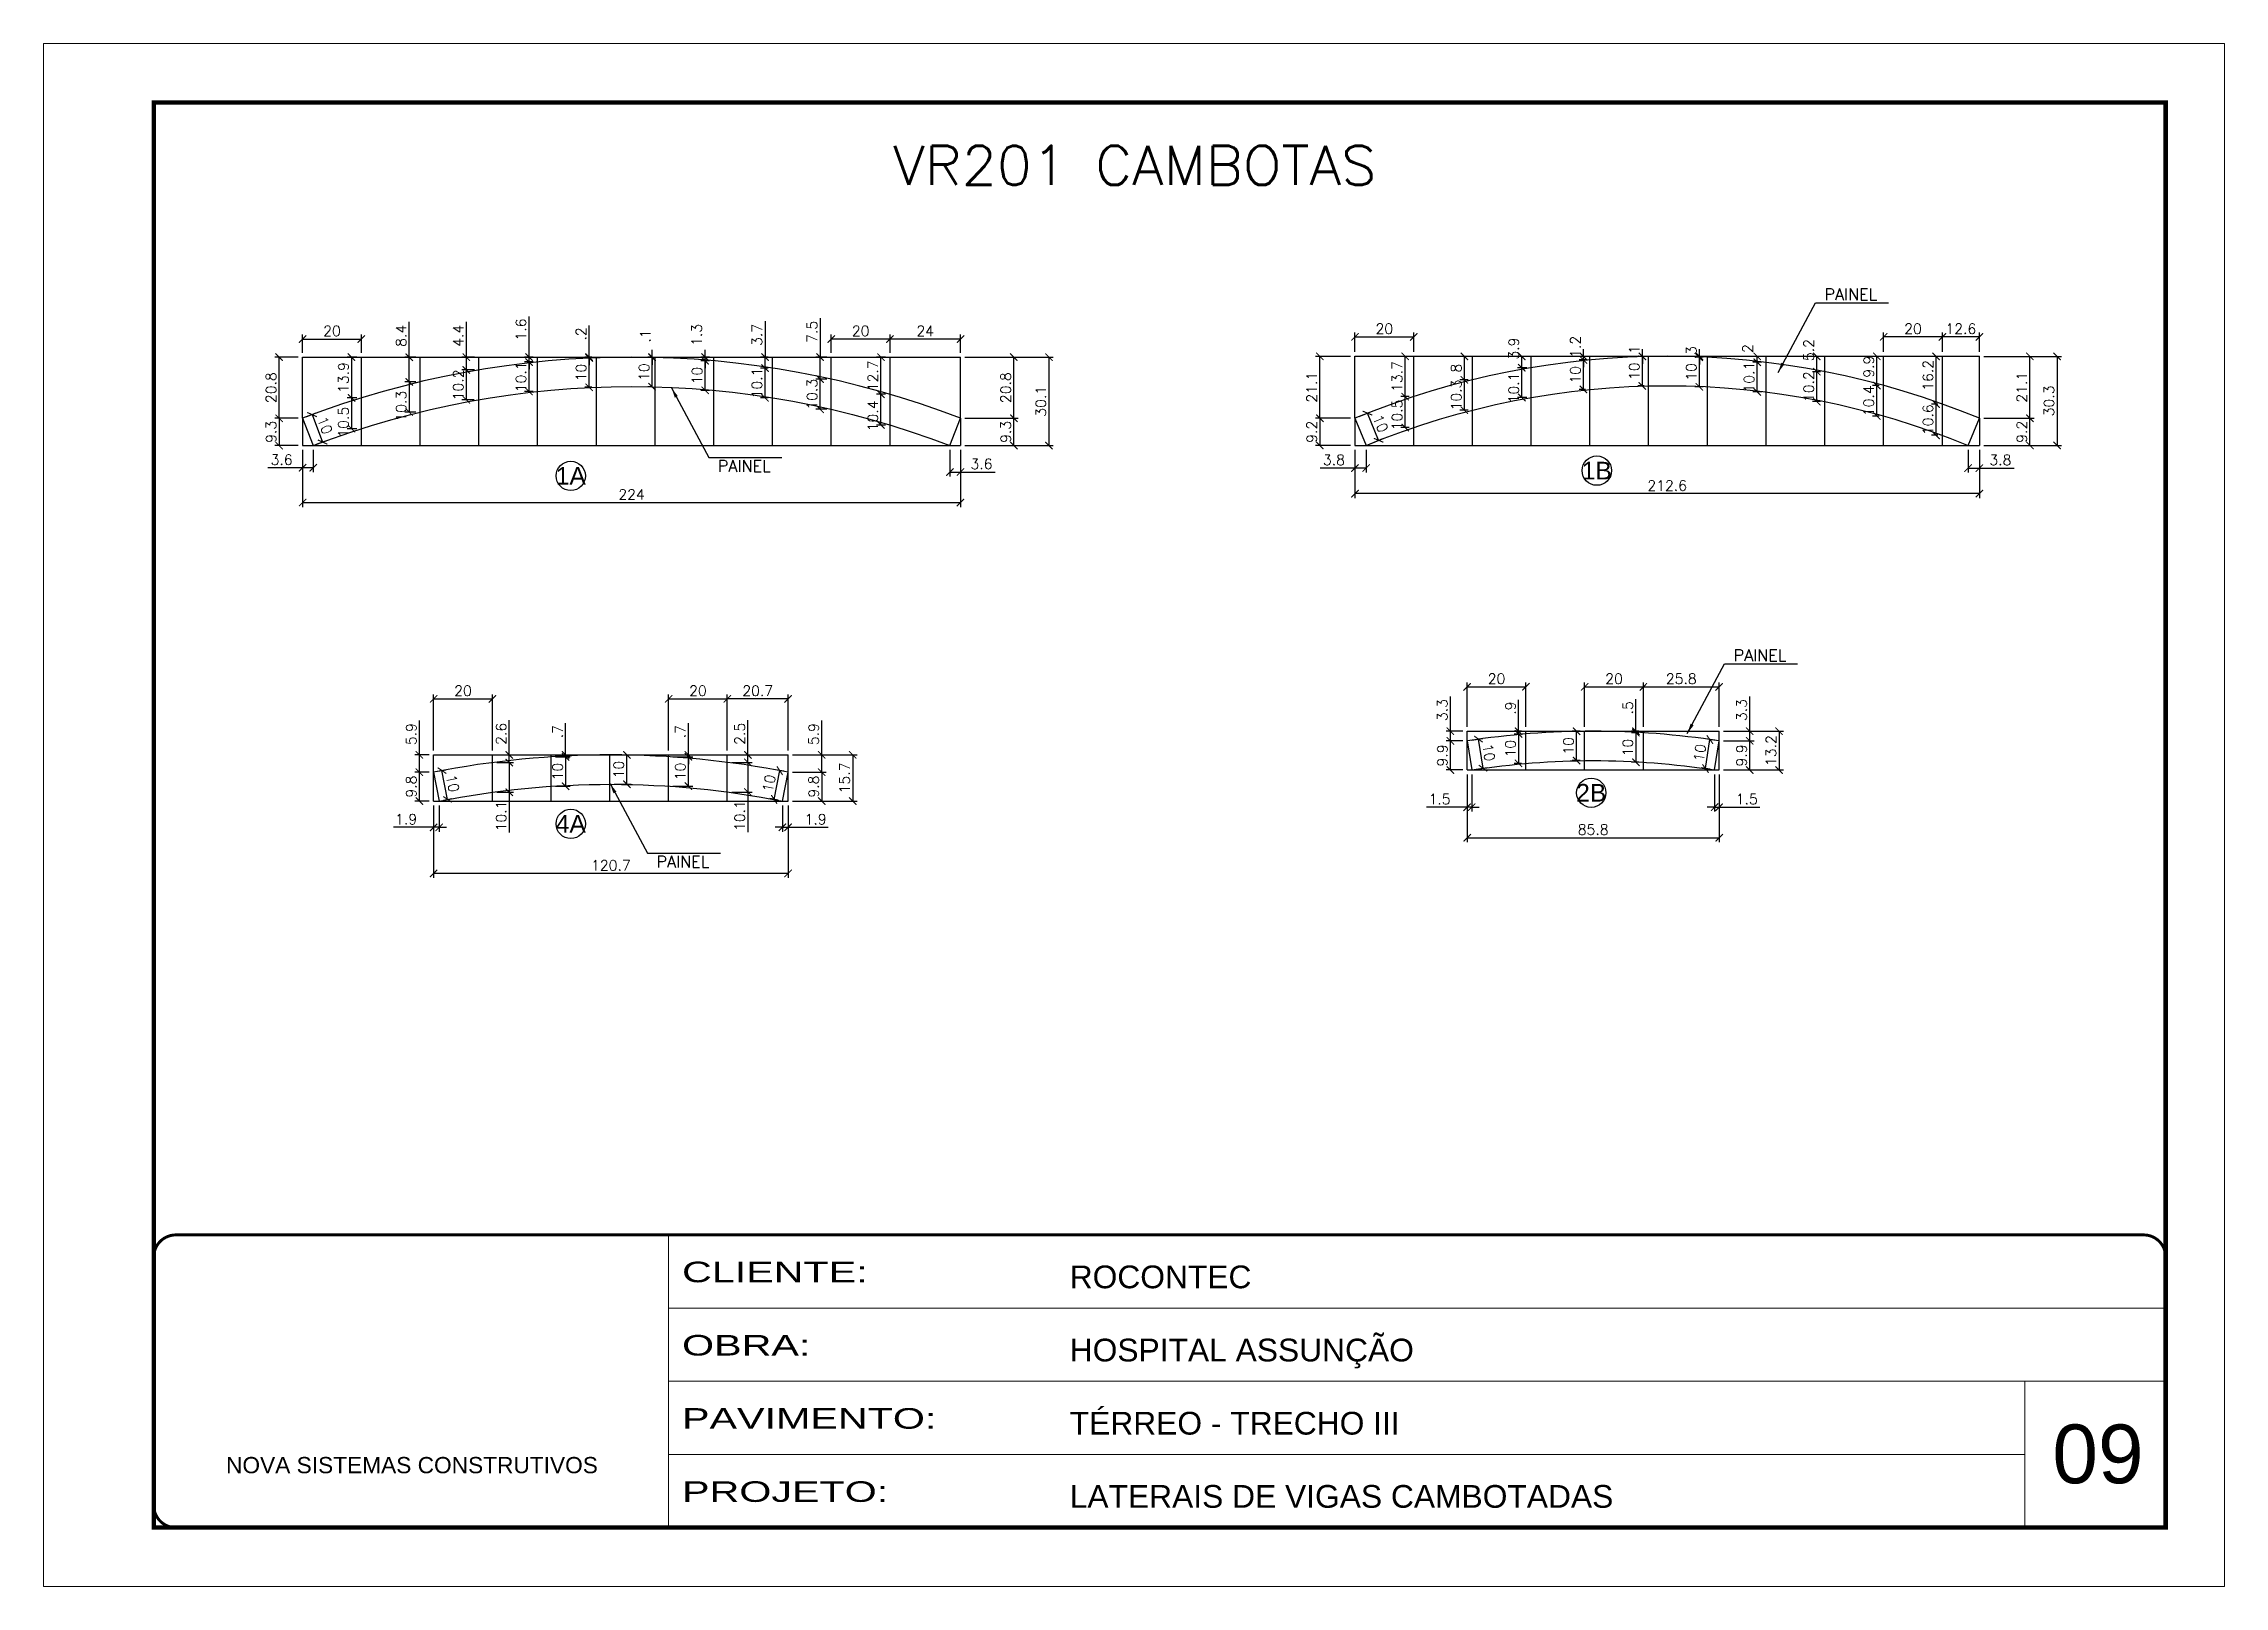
# Model space of a CAD drawing. Extents: x 2582 to 128055, y -26396 to 2611.
# Drawn here: x 2582 to 4067, y -1127 to -77 of the extents above; entities that cross this region are included whole.
import ezdxf
from ezdxf.enums import TextEntityAlignment as Align

# ---------------------------------------------------------------- set-up
doc = ezdxf.new("R2010")
doc.units = 0
doc.header["$PDMODE"] = 35
doc.linetypes.add('CONTINUO', pattern=[0])
doc.linetypes.add('DASHED', pattern=[0.75, 0.5, -0.25])
for name, color, linetype, lineweight in [('CARIMBO', 255, 'Continuous', 9), ('Folhas', 255, 'Continuous', 9), ('SARRAFO DE PRESSAO', 251, 'DASHED', 9), ('Texto Seção', 7, 'Continuous', 15)]:
    doc.layers.add(name, color=color, linetype=linetype, lineweight=lineweight)
for name, color, linetype in [('COTA', 241, 'Continuous'), ('Painéis', 200, 'Continuous'), ('Romaneio', 10, 'Continuous')]:
    doc.layers.add(name, color=color, linetype=linetype)
doc.styles.add('ARIAL', font='arial.ttf')
doc.styles.add('COTA TECNICA', font='techl___.ttf', dxfattribs={"height": 10})
doc.styles.add('REGUA-120', font='ROMANS.shx', dxfattribs={"height": 15})
doc.styles.add('Romans', font='romans.shx')
doc.styles.add('Tecnologia', font='')
doc.styles.get('Tecnologia').set_extended_font_data('Forgotten Futurist')
doc.dimstyles.new('Cota Seção (2x)', dxfattribs={"dimtxt": 7, "dimasz": 5, "dimexe": 3, "dimexo": 3, "dimgap": 2, "dimtad": 3, "dimdec": 1, "dimlfac": 0.5, "dimzin": 12, "dimdsep": 46, "dimtxsty": 'Romans', "dimblk": 'ARCHTICK', "dimcen": 0, "dimclrd": 4, "dimclre": 4, "dimclrt": 1, "dimadec": 1, "dimazin": 3, "dimtfac": 1, "dimtdec": 1, "dimtmove": 0, "dimatfit": 3, "dimldrblk": 'OBLIQUE', "dimfxl": 1, "dimtolj": 1, "dimtzin": 12, "dimarcsym": 0})
doc.dimstyles.new('PAINEL', dxfattribs={"dimtxt": 10, "dimasz": 3, "dimexe": 3, "dimexo": 3, "dimgap": 3, "dimtad": 1, "dimdec": 1, "dimzin": 12, "dimdsep": 46, "dimtxsty": 'COTA TECNICA', "dimblk1": 'OBLIQUE', "dimblk2": 'OBLIQUE', "dimsah": 1, "dimcen": 0.9, "dimclrd": 4, "dimclre": 4, "dimclrt": 240, "dimadec": 1, "dimazin": 3, "dimtfac": 1, "dimtdec": 1, "dimtmove": 0, "dimatfit": 3, "dimfxl": 1, "dimtolj": 1, "dimtzin": 12, "dimarcsym": 0})

msp = doc.modelspace()

# ---------------------------------------------------------------- texts
at = {"color": 240, "char_height": 8, "style": 'Romans'}
for insert, attachment_point in [((3830.22, -251.96), 9), ((3076.67, -360.79), 3), ((3768.41, -497.66), 9), ((3034.88, -630.1), 3)]:
    msp.add_mtext('\\A1;PAINEL', dxfattribs=dict(at, insert=insert, attachment_point=attachment_point))
at = {"layer": 'CARIMBO', "style": 'ARIAL'}
msp.add_text('09', height=40, dxfattribs=at).set_placement((3949.49, -1057.18))
at = {"layer": 'Romaneio', "color": 255, "linetype": 'ByBlock', "style": 'ARIAL'}
for s, p in [('1A', (2940.61, -371.54)), ('1B', (3639.29, -367.94)), ('2B', (3635.48, -587.19)), ('4A', (2940.61, -608.36))]:
    msp.add_text(s, height=12, dxfattribs=at).set_placement(p, align=Align.MIDDLE_CENTER)
at = {"layer": 'Texto Seção', "style": 'REGUA-120', "width": 1.05}
msp.add_text('VR201 CAMBOTAS', height=26.5859, dxfattribs=at).set_placement((3160.12, -173.47))

# ---------------------------------------------------------------- blocks, each defined once
blk = doc.blocks.new('9999999999')
at = {"color": 30, "linetype": 'CONTINUO'}
for p, q in [((98564.6, 34230.2), (98564.6, 34429.4)), ((98564.6, 34379.6), (99584, 34379.6)), ((98564.6, 34329.8), (99488, 34329.8)), ((99584, 34329.8), (99488, 34329.8)), ((99488, 34329.8), (99488, 34230.2)), ((98564.6, 34280), (99488, 34280))]:
    blk.add_line(p, q, dxfattribs=at)
at = {"color": 30, "linetype": 'CONTINUO', "const_width": 2}
blk.add_lwpolyline([(99584, 34230.2), (99584, 34414.4, 0.414214), (99569, 34429.4), (98229, 34429.4, 0.414214), (98214, 34414.4), (98214, 34245.2, 0.414214), (98229, 34230.2), (99584, 34230.2)], format="xyb", dxfattribs=at)
at = {"layer": 'Folhas'}
blk.add_lwpolyline([(98139, 34190.2), (99624, 34190.2), (99624, 35240.2), (98139, 35240.2)], close=True, dxfattribs=at)
at = {"layer": 'Folhas', "color": 30, "const_width": 3}
blk.add_lwpolyline([(98214, 34230.2), (99584, 34230.2), (99584, 35200.2), (98214, 35200.2)], close=True, dxfattribs=at)
at = {"color": 7, "linetype": 'Continuous', "ltscale": 5, "style": 'ARIAL'}
for s, height, p in [('ROCONTEC', 15.48, (98837.7, 34393.1)), ('HOSPITAL ASSUNÇÃO', 15.483, (98837.7, 34343.3)), ('TÉRREO - TRECHO III', 15.483, (98837.7, 34293.5)), ('NOVA SISTEMAS CONSTRUTIVOS', 11.059, (98263.2, 34267.2)), ('LATERAIS DE VIGAS CAMBOTADAS', 15.483, (98837.7, 34243.7))]:
    blk.add_text(s, height=height, dxfattribs=at).set_placement(p)
at = {"layer": 'Folhas', "color": 7, "style": 'Tecnologia', "width": 1.5}
for s, p in [('CLIENTE:', (98573.7, 34397.2)), ('OBRA:', (98573.7, 34347.3)), ('PAVIMENTO:', (98573.7, 34297.5)), ('PROJETO:', (98573.7, 34247.7))]:
    blk.add_text(s, height=14, dxfattribs=at).set_placement(p)
blk = doc.blocks.new('_ArchTick')
at = {"color": 0, "linetype": 'ByBlock', "const_width": 0.15}
blk.add_lwpolyline([(-0.5, -0.5), (0.5, 0.5)], dxfattribs=at)
blk = doc.blocks.new('*D321')
at = {"layer": 'COTA', "color": 4, "lineweight": -2, "transparency": 16777216}
blk.add_line((3209, -290.7), (3269.2, -290.7), dxfattribs=at)
at = {"layer": 'COTA', "color": 4, "linetype": 'ByBlock', "lineweight": -2, "transparency": 16777216}
for p, q in [((3266.2, -290.7), (3266.2, -350.9)), ((3209, -350.9), (3269.2, -350.9))]:
    blk.add_line(p, q, dxfattribs=at)
at = {"layer": 'Defpoints', "color": 0, "linetype": 'ByBlock', "transparency": 16777216}
for p in [(3206, -290.7), (3206, -350.9), (3266.2, -350.9)]:
    blk.add_point(p, dxfattribs=at)
at = {"layer": 'COTA', "color": 4, "linetype": 'ByBlock', "lineweight": -2, "transparency": 16777216, "xscale": 5, "yscale": 5, "zscale": 5}
for p, rotation in [((3266.2, -290.7), 90), ((3266.2, -350.9), 270)]:
    blk.add_blockref('_ArchTick', p, dxfattribs=dict(at, rotation=rotation))
at = {"layer": 'COTA', "color": 1, "linetype": 'ByBlock', "transparency": 16777216, "insert": (3260.7, -320.8), "char_height": 7, "attachment_point": 5, "rotation": 90, "style": 'Romans'}
blk.add_mtext('\\A1;30.1', dxfattribs=at)
blk = doc.blocks.new('_Oblique')
at = {"color": 0, "linetype": 'ByBlock', "lineweight": -2}
blk.add_line((-0.5, -0.5), (0.5, 0.5), dxfattribs=at)
blk = doc.blocks.new('*D322')
at = {"layer": 'COTA', "color": 4, "linetype": 'ByBlock', "lineweight": -2, "transparency": 16777216}
for p, q in [((2758, -353.9), (2758, -369)), ((2758, -366), (2734.3, -366)), ((2765.2, -366), (2758, -366))]:
    blk.add_line(p, q, dxfattribs=at)
at = {"layer": 'COTA', "color": 4, "lineweight": -2, "transparency": 16777216}
blk.add_line((2765.2, -353.9), (2765.2, -369), dxfattribs=at)
at = {"layer": 'Defpoints', "color": 0, "linetype": 'ByBlock', "transparency": 16777216}
for p in [(2758, -350.9), (2765.2, -350.9), (2758, -366)]:
    blk.add_point(p, dxfattribs=at)
at = {"layer": 'COTA', "color": 4, "linetype": 'ByBlock', "lineweight": -2, "transparency": 16777216, "xscale": 5, "yscale": 5, "zscale": 5, "rotation": 180}
blk.add_blockref('_ArchTick', (2758, -366), dxfattribs=at)
at = {"layer": 'COTA', "color": 4, "linetype": 'ByBlock', "lineweight": -2, "transparency": 16777216, "xscale": 5, "yscale": 5, "zscale": 5}
blk.add_blockref('_ArchTick', (2765.2, -366), dxfattribs=at)
at = {"layer": 'COTA', "color": 1, "linetype": 'ByBlock', "transparency": 16777216, "insert": (2743.7, -360.5), "char_height": 7, "attachment_point": 5, "style": 'Romans'}
blk.add_mtext('\\A1;3.6', dxfattribs=at)
blk = doc.blocks.new('*D323')
at = {"layer": 'COTA', "color": 4, "lineweight": -2, "transparency": 16777216}
blk.add_line((3198.8, -353.9), (3198.8, -371.9), dxfattribs=at)
at = {"layer": 'COTA', "color": 4, "linetype": 'ByBlock', "lineweight": -2, "transparency": 16777216}
for p, q in [((3206, -353.9), (3206, -371.9)), ((3198.8, -368.9), (3206, -368.9)), ((3206, -368.9), (3229.7, -368.9))]:
    blk.add_line(p, q, dxfattribs=at)
at = {"layer": 'Defpoints', "color": 0, "linetype": 'ByBlock', "transparency": 16777216}
for p in [(3198.8, -350.9), (3206, -350.9), (3206, -368.9)]:
    blk.add_point(p, dxfattribs=at)
at = {"layer": 'COTA', "color": 4, "linetype": 'ByBlock', "lineweight": -2, "transparency": 16777216, "xscale": 5, "yscale": 5, "zscale": 5, "rotation": 180}
blk.add_blockref('_ArchTick', (3198.8, -368.9), dxfattribs=at)
at = {"layer": 'COTA', "color": 4, "linetype": 'ByBlock', "lineweight": -2, "transparency": 16777216, "xscale": 5, "yscale": 5, "zscale": 5}
blk.add_blockref('_ArchTick', (3206, -368.9), dxfattribs=at)
at = {"layer": 'COTA', "color": 1, "linetype": 'ByBlock', "transparency": 16777216, "insert": (3220.3, -363.4), "char_height": 7, "attachment_point": 5, "style": 'Romans'}
blk.add_mtext('\\A1;3.6', dxfattribs=at)
blk = doc.blocks.new('*D324')
at = {"layer": 'COTA', "color": 4, "linetype": 'ByBlock', "lineweight": -2, "transparency": 16777216}
for p, q in [((3209, -332.3), (3245.3, -332.3)), ((3242.3, -350.9), (3242.3, -332.3))]:
    blk.add_line(p, q, dxfattribs=at)
at = {"layer": 'COTA', "color": 4, "lineweight": -2, "transparency": 16777216}
blk.add_line((3209, -350.9), (3245.3, -350.9), dxfattribs=at)
at = {"layer": 'Defpoints', "color": 0, "linetype": 'ByBlock', "transparency": 16777216}
for p in [(3206, -332.3), (3242.3, -332.3), (3206, -350.9)]:
    blk.add_point(p, dxfattribs=at)
at = {"layer": 'COTA', "color": 4, "linetype": 'ByBlock', "lineweight": -2, "transparency": 16777216, "xscale": 5, "yscale": 5, "zscale": 5}
for p, rotation in [((3242.3, -332.3), 90), ((3242.3, -350.9), 270)]:
    blk.add_blockref('_ArchTick', p, dxfattribs=dict(at, rotation=rotation))
at = {"layer": 'COTA', "color": 1, "linetype": 'ByBlock', "transparency": 16777216, "insert": (3236.8, -341.6), "char_height": 7, "attachment_point": 5, "rotation": 90, "style": 'Romans'}
blk.add_mtext('\\A1;9.3', dxfattribs=at)
blk = doc.blocks.new('*D325')
at = {"layer": 'COTA', "color": 4, "linetype": 'ByBlock', "lineweight": -2, "transparency": 16777216}
for p, q in [((3209, -290.7), (3245.3, -290.7)), ((3242.3, -332.3), (3242.3, -290.7))]:
    blk.add_line(p, q, dxfattribs=at)
at = {"layer": 'COTA', "color": 4, "lineweight": -2, "transparency": 16777216}
blk.add_line((3209, -332.3), (3245.3, -332.3), dxfattribs=at)
at = {"layer": 'Defpoints', "color": 0, "linetype": 'ByBlock', "transparency": 16777216}
for p in [(3206, -290.7), (3242.3, -290.7), (3206, -332.3)]:
    blk.add_point(p, dxfattribs=at)
at = {"layer": 'COTA', "color": 4, "linetype": 'ByBlock', "lineweight": -2, "transparency": 16777216, "xscale": 5, "yscale": 5, "zscale": 5}
for p, rotation in [((3242.3, -290.7), 90), ((3242.3, -332.3), 270)]:
    blk.add_blockref('_ArchTick', p, dxfattribs=dict(at, rotation=rotation))
at = {"layer": 'COTA', "color": 1, "linetype": 'ByBlock', "transparency": 16777216, "insert": (3236.8, -311.5), "char_height": 7, "attachment_point": 5, "rotation": 90, "style": 'Romans'}
blk.add_mtext('\\A1;20.8', dxfattribs=at)
blk = doc.blocks.new('*D326')
at = {"layer": 'COTA', "color": 4, "linetype": 'ByBlock', "lineweight": -2, "transparency": 16777216}
for p, q in [((2755, -290.7), (2739, -290.7)), ((2742, -332.3), (2742, -290.7))]:
    blk.add_line(p, q, dxfattribs=at)
at = {"layer": 'COTA', "color": 4, "lineweight": -2, "transparency": 16777216}
blk.add_line((2755, -332.3), (2739, -332.3), dxfattribs=at)
at = {"layer": 'Defpoints', "color": 0, "linetype": 'ByBlock', "transparency": 16777216}
for p in [(2742, -290.7), (2758, -290.7), (2758, -332.3)]:
    blk.add_point(p, dxfattribs=at)
at = {"layer": 'COTA', "color": 4, "linetype": 'ByBlock', "lineweight": -2, "transparency": 16777216, "xscale": 5, "yscale": 5, "zscale": 5}
for p, rotation in [((2742, -290.7), 90), ((2742, -332.3), 270)]:
    blk.add_blockref('_ArchTick', p, dxfattribs=dict(at, rotation=rotation))
at = {"layer": 'COTA', "color": 1, "linetype": 'ByBlock', "transparency": 16777216, "insert": (2736.5, -311.5), "char_height": 7, "attachment_point": 5, "rotation": 90, "style": 'Romans'}
blk.add_mtext('\\A1;20.8', dxfattribs=at)
blk = doc.blocks.new('*D327')
at = {"layer": 'COTA', "color": 4, "lineweight": -2, "transparency": 16777216}
blk.add_line((2755, -332.3), (2739, -332.3), dxfattribs=at)
at = {"layer": 'COTA', "color": 4, "linetype": 'ByBlock', "lineweight": -2, "transparency": 16777216}
for p, q in [((2742, -332.3), (2742, -350.9)), ((2755, -350.9), (2739, -350.9))]:
    blk.add_line(p, q, dxfattribs=at)
at = {"layer": 'Defpoints', "color": 0, "linetype": 'ByBlock', "transparency": 16777216}
for p in [(2758, -332.3), (2742, -350.9), (2758, -350.9)]:
    blk.add_point(p, dxfattribs=at)
at = {"layer": 'COTA', "color": 4, "linetype": 'ByBlock', "lineweight": -2, "transparency": 16777216, "xscale": 5, "yscale": 5, "zscale": 5}
for p, rotation in [((2742, -332.3), 90), ((2742, -350.9), 270)]:
    blk.add_blockref('_ArchTick', p, dxfattribs=dict(at, rotation=rotation))
at = {"layer": 'COTA', "color": 1, "linetype": 'ByBlock', "transparency": 16777216, "insert": (2736.5, -341.6), "char_height": 7, "attachment_point": 5, "rotation": 90, "style": 'Romans'}
blk.add_mtext('\\A1;9.3', dxfattribs=at)
blk = doc.blocks.new('*D273')
at = {"layer": 'COTA', "color": 4, "lineweight": -2, "transparency": 16777216}
blk.add_line((2758, -353.9), (2758, -392.7), dxfattribs=at)
at = {"layer": 'COTA', "color": 4, "linetype": 'ByBlock', "lineweight": -2, "transparency": 16777216}
for p, q in [((3206, -353.9), (3206, -392.7)), ((2758, -389.7), (3206, -389.7))]:
    blk.add_line(p, q, dxfattribs=at)
at = {"layer": 'Defpoints', "color": 0, "linetype": 'ByBlock', "transparency": 16777216}
for p in [(2758, -350.9), (3206, -350.9), (3206, -389.7)]:
    blk.add_point(p, dxfattribs=at)
at = {"layer": 'COTA', "color": 4, "linetype": 'ByBlock', "lineweight": -2, "transparency": 16777216, "xscale": 5, "yscale": 5, "zscale": 5, "rotation": 180}
blk.add_blockref('_ArchTick', (2758, -389.7), dxfattribs=at)
at = {"layer": 'COTA', "color": 4, "linetype": 'ByBlock', "lineweight": -2, "transparency": 16777216, "xscale": 5, "yscale": 5, "zscale": 5}
blk.add_blockref('_ArchTick', (3206, -389.7), dxfattribs=at)
at = {"layer": 'COTA', "color": 1, "linetype": 'ByBlock', "transparency": 16777216, "insert": (2982, -384.2), "char_height": 7, "attachment_point": 5, "style": 'Romans'}
blk.add_mtext('\\A1;224', dxfattribs=at)
blk = doc.blocks.new('*D328')
at = {"layer": 'COTA', "color": 4, "lineweight": -2, "transparency": 16777216}
blk.add_line((2760.8, -331.2), (2767.2, -328.7), dxfattribs=at)
at = {"layer": 'COTA', "color": 4, "linetype": 'ByBlock', "lineweight": -2, "transparency": 16777216}
for p, q in [((2764.4, -329.8), (2771.6, -348.5)), ((2768, -349.8), (2774.4, -347.4))]:
    blk.add_line(p, q, dxfattribs=at)
at = {"layer": 'Defpoints', "color": 0, "linetype": 'ByBlock', "transparency": 16777216}
for p in [(2758, -332.3), (2765.2, -350.9), (2771.6, -348.5)]:
    blk.add_point(p, dxfattribs=at)
at = {"layer": 'COTA', "color": 4, "linetype": 'ByBlock', "lineweight": -2, "transparency": 16777216, "xscale": 5, "yscale": 5, "zscale": 5}
for p, rotation in [((2764.4, -329.8), 111.0084524890957), ((2771.6, -348.5), 291.0084524890956)]:
    blk.add_blockref('_ArchTick', p, dxfattribs=dict(at, rotation=rotation))
at = {"layer": 'COTA', "color": 1, "linetype": 'ByBlock', "transparency": 16777216, "insert": (2773.2, -337.1), "char_height": 7, "attachment_point": 5, "rotation": 291.0085, "style": 'Romans'}
blk.add_mtext('\\A1;10', dxfattribs=at)
blk = doc.blocks.new('*D329')
at = {"layer": 'COTA', "color": 4, "lineweight": -2, "transparency": 16777216}
blk.add_line((3902.8, -290.2), (3955.7, -290.2), dxfattribs=at)
at = {"layer": 'COTA', "color": 4, "linetype": 'ByBlock', "lineweight": -2, "transparency": 16777216}
for p, q in [((3952.7, -290.2), (3952.7, -350.8)), ((3902.8, -350.8), (3955.7, -350.8))]:
    blk.add_line(p, q, dxfattribs=at)
at = {"layer": 'Defpoints', "color": 0, "linetype": 'ByBlock', "transparency": 16777216}
for p in [(3899.8, -290.2), (3899.8, -350.8), (3952.7, -350.8)]:
    blk.add_point(p, dxfattribs=at)
at = {"layer": 'COTA', "color": 4, "linetype": 'ByBlock', "lineweight": -2, "transparency": 16777216, "xscale": 5, "yscale": 5, "zscale": 5}
for p, rotation in [((3952.7, -290.2), 90), ((3952.7, -350.8), 270)]:
    blk.add_blockref('_ArchTick', p, dxfattribs=dict(at, rotation=rotation))
at = {"layer": 'COTA', "color": 1, "linetype": 'ByBlock', "transparency": 16777216, "insert": (3947.2, -320.5), "char_height": 7, "attachment_point": 5, "rotation": 90, "style": 'Romans'}
blk.add_mtext('\\A1;30.3', dxfattribs=at)
blk = doc.blocks.new('*D330')
at = {"layer": 'COTA', "color": 4, "linetype": 'ByBlock', "lineweight": -2, "transparency": 16777216}
for p, q in [((3474.6, -353.8), (3474.6, -369.2)), ((3474.6, -366.2), (3450.9, -366.2)), ((3482.2, -366.2), (3474.6, -366.2))]:
    blk.add_line(p, q, dxfattribs=at)
at = {"layer": 'COTA', "color": 4, "lineweight": -2, "transparency": 16777216}
blk.add_line((3482.2, -353.8), (3482.2, -369.2), dxfattribs=at)
at = {"layer": 'Defpoints', "color": 0, "linetype": 'ByBlock', "transparency": 16777216}
for p in [(3474.6, -350.8), (3482.2, -350.8), (3474.6, -366.2)]:
    blk.add_point(p, dxfattribs=at)
at = {"layer": 'COTA', "color": 4, "linetype": 'ByBlock', "lineweight": -2, "transparency": 16777216, "xscale": 5, "yscale": 5, "zscale": 5, "rotation": 180}
blk.add_blockref('_ArchTick', (3474.6, -366.2), dxfattribs=at)
at = {"layer": 'COTA', "color": 4, "linetype": 'ByBlock', "lineweight": -2, "transparency": 16777216, "xscale": 5, "yscale": 5, "zscale": 5}
blk.add_blockref('_ArchTick', (3482.2, -366.2), dxfattribs=at)
at = {"layer": 'COTA', "color": 1, "linetype": 'ByBlock', "transparency": 16777216, "insert": (3460.3, -360.7), "char_height": 7, "attachment_point": 5, "style": 'Romans'}
blk.add_mtext('\\A1;3.8', dxfattribs=at)
blk = doc.blocks.new('*D331')
at = {"layer": 'COTA', "color": 4, "lineweight": -2, "transparency": 16777216}
blk.add_line((3892.1, -353.8), (3892.1, -369.2), dxfattribs=at)
at = {"layer": 'COTA', "color": 4, "linetype": 'ByBlock', "lineweight": -2, "transparency": 16777216}
for p, q in [((3899.8, -353.8), (3899.8, -369.2)), ((3892.1, -366.2), (3899.8, -366.2)), ((3899.8, -366.2), (3923.4, -366.2))]:
    blk.add_line(p, q, dxfattribs=at)
at = {"layer": 'Defpoints', "color": 0, "linetype": 'ByBlock', "transparency": 16777216}
for p in [(3892.1, -350.8), (3899.8, -350.8), (3899.8, -366.2)]:
    blk.add_point(p, dxfattribs=at)
at = {"layer": 'COTA', "color": 4, "linetype": 'ByBlock', "lineweight": -2, "transparency": 16777216, "xscale": 5, "yscale": 5, "zscale": 5, "rotation": 180}
blk.add_blockref('_ArchTick', (3892.1, -366.2), dxfattribs=at)
at = {"layer": 'COTA', "color": 4, "linetype": 'ByBlock', "lineweight": -2, "transparency": 16777216, "xscale": 5, "yscale": 5, "zscale": 5}
blk.add_blockref('_ArchTick', (3899.8, -366.2), dxfattribs=at)
at = {"layer": 'COTA', "color": 1, "linetype": 'ByBlock', "transparency": 16777216, "insert": (3914.1, -360.7), "char_height": 7, "attachment_point": 5, "style": 'Romans'}
blk.add_mtext('\\A1;3.8', dxfattribs=at)
blk = doc.blocks.new('*D332')
at = {"layer": 'COTA', "color": 4, "linetype": 'ByBlock', "lineweight": -2, "transparency": 16777216}
for p, q in [((3902.8, -290.2), (3937.2, -290.2)), ((3934.2, -332.3), (3934.2, -290.2))]:
    blk.add_line(p, q, dxfattribs=at)
at = {"layer": 'COTA', "color": 4, "lineweight": -2, "transparency": 16777216}
blk.add_line((3902.8, -332.3), (3937.2, -332.3), dxfattribs=at)
at = {"layer": 'Defpoints', "color": 0, "linetype": 'ByBlock', "transparency": 16777216}
for p in [(3899.8, -290.2), (3934.2, -290.2), (3899.8, -332.3)]:
    blk.add_point(p, dxfattribs=at)
at = {"layer": 'COTA', "color": 4, "linetype": 'ByBlock', "lineweight": -2, "transparency": 16777216, "xscale": 5, "yscale": 5, "zscale": 5}
for p, rotation in [((3934.2, -290.2), 90), ((3934.2, -332.3), 270)]:
    blk.add_blockref('_ArchTick', p, dxfattribs=dict(at, rotation=rotation))
at = {"layer": 'COTA', "color": 1, "linetype": 'ByBlock', "transparency": 16777216, "insert": (3928.7, -311.2), "char_height": 7, "attachment_point": 5, "rotation": 90, "style": 'Romans'}
blk.add_mtext('\\A1;21.1', dxfattribs=at)
blk = doc.blocks.new('*D333')
at = {"layer": 'COTA', "color": 4, "linetype": 'ByBlock', "lineweight": -2, "transparency": 16777216}
for p, q in [((3902.8, -332.3), (3937.2, -332.3)), ((3934.2, -350.8), (3934.2, -332.3))]:
    blk.add_line(p, q, dxfattribs=at)
at = {"layer": 'COTA', "color": 4, "lineweight": -2, "transparency": 16777216}
blk.add_line((3902.8, -350.8), (3937.2, -350.8), dxfattribs=at)
at = {"layer": 'Defpoints', "color": 0, "linetype": 'ByBlock', "transparency": 16777216}
for p in [(3899.8, -332.3), (3934.2, -332.3), (3899.8, -350.8)]:
    blk.add_point(p, dxfattribs=at)
at = {"layer": 'COTA', "color": 4, "linetype": 'ByBlock', "lineweight": -2, "transparency": 16777216, "xscale": 5, "yscale": 5, "zscale": 5}
for p, rotation in [((3934.2, -332.3), 90), ((3934.2, -350.8), 270)]:
    blk.add_blockref('_ArchTick', p, dxfattribs=dict(at, rotation=rotation))
at = {"layer": 'COTA', "color": 1, "linetype": 'ByBlock', "transparency": 16777216, "insert": (3928.7, -341.5), "char_height": 7, "attachment_point": 5, "rotation": 90, "style": 'Romans'}
blk.add_mtext('\\A1;9.2', dxfattribs=at)
blk = doc.blocks.new('*D334')
at = {"layer": 'COTA', "color": 4, "linetype": 'ByBlock', "lineweight": -2, "transparency": 16777216}
for p, q in [((3471.6, -290.2), (3447.7, -290.2)), ((3450.7, -332.3), (3450.7, -290.2))]:
    blk.add_line(p, q, dxfattribs=at)
at = {"layer": 'COTA', "color": 4, "lineweight": -2, "transparency": 16777216}
blk.add_line((3471.6, -332.3), (3447.7, -332.3), dxfattribs=at)
at = {"layer": 'Defpoints', "color": 0, "linetype": 'ByBlock', "transparency": 16777216}
for p in [(3450.7, -290.2), (3474.6, -290.2), (3474.6, -332.3)]:
    blk.add_point(p, dxfattribs=at)
at = {"layer": 'COTA', "color": 4, "linetype": 'ByBlock', "lineweight": -2, "transparency": 16777216, "xscale": 5, "yscale": 5, "zscale": 5}
for p, rotation in [((3450.7, -290.2), 90), ((3450.7, -332.3), 270)]:
    blk.add_blockref('_ArchTick', p, dxfattribs=dict(at, rotation=rotation))
at = {"layer": 'COTA', "color": 1, "linetype": 'ByBlock', "transparency": 16777216, "insert": (3445.2, -311.2), "char_height": 7, "attachment_point": 5, "rotation": 90, "style": 'Romans'}
blk.add_mtext('\\A1;21.1', dxfattribs=at)
blk = doc.blocks.new('*D335')
at = {"layer": 'COTA', "color": 4, "lineweight": -2, "transparency": 16777216}
blk.add_line((3471.6, -332.3), (3447.7, -332.3), dxfattribs=at)
at = {"layer": 'COTA', "color": 4, "linetype": 'ByBlock', "lineweight": -2, "transparency": 16777216}
for p, q in [((3450.7, -332.3), (3450.7, -350.8)), ((3471.6, -350.8), (3447.7, -350.8))]:
    blk.add_line(p, q, dxfattribs=at)
at = {"layer": 'Defpoints', "color": 0, "linetype": 'ByBlock', "transparency": 16777216}
for p in [(3474.6, -332.3), (3450.7, -350.8), (3474.6, -350.8)]:
    blk.add_point(p, dxfattribs=at)
at = {"layer": 'COTA', "color": 4, "linetype": 'ByBlock', "lineweight": -2, "transparency": 16777216, "xscale": 5, "yscale": 5, "zscale": 5}
for p, rotation in [((3450.7, -332.3), 90), ((3450.7, -350.8), 270)]:
    blk.add_blockref('_ArchTick', p, dxfattribs=dict(at, rotation=rotation))
at = {"layer": 'COTA', "color": 1, "linetype": 'ByBlock', "transparency": 16777216, "insert": (3445.2, -341.5), "char_height": 7, "attachment_point": 5, "rotation": 90, "style": 'Romans'}
blk.add_mtext('\\A1;9.2', dxfattribs=at)
blk = doc.blocks.new('*D336')
at = {"layer": 'COTA', "color": 4, "linetype": 'ByBlock', "lineweight": -2, "transparency": 16777216}
for p, q in [((3477.4, -331.2), (3485.9, -327.6)), ((3490.7, -347.3), (3483.1, -328.8))]:
    blk.add_line(p, q, dxfattribs=at)
at = {"layer": 'COTA', "color": 4, "lineweight": -2, "transparency": 16777216}
blk.add_line((3485, -349.6), (3493.5, -346.1), dxfattribs=at)
at = {"layer": 'Defpoints', "color": 0, "linetype": 'ByBlock', "transparency": 16777216}
for p in [(3474.6, -332.3), (3483.1, -328.8), (3482.2, -350.8)]:
    blk.add_point(p, dxfattribs=at)
at = {"layer": 'COTA', "color": 4, "linetype": 'ByBlock', "lineweight": -2, "transparency": 16777216, "xscale": 5, "yscale": 5, "zscale": 5}
for p, rotation in [((3483.1, -328.8), 112.4289528342819), ((3490.7, -347.3), 292.4289528342819)]:
    blk.add_blockref('_ArchTick', p, dxfattribs=dict(at, rotation=rotation))
at = {"layer": 'COTA', "color": 1, "linetype": 'ByBlock', "transparency": 16777216, "insert": (3492, -335.9), "char_height": 7, "attachment_point": 5, "rotation": 292.429, "style": 'Romans'}
blk.add_mtext('\\A1;10', dxfattribs=at)
blk = doc.blocks.new('*D274')
at = {"layer": 'COTA', "color": 4, "lineweight": -2, "transparency": 16777216}
blk.add_line((2758, -287.7), (2758, -275.4), dxfattribs=at)
at = {"layer": 'COTA', "color": 4, "linetype": 'ByBlock', "lineweight": -2, "transparency": 16777216}
for p, q in [((2758, -278.4), (2798, -278.4)), ((2798, -287.7), (2798, -275.4))]:
    blk.add_line(p, q, dxfattribs=at)
at = {"layer": 'Defpoints', "color": 0, "linetype": 'ByBlock', "transparency": 16777216}
for p in [(2798, -278.4), (2758, -290.7), (2798, -290.7)]:
    blk.add_point(p, dxfattribs=at)
at = {"layer": 'COTA', "color": 4, "linetype": 'ByBlock', "lineweight": -2, "transparency": 16777216, "xscale": 5, "yscale": 5, "zscale": 5, "rotation": 180}
blk.add_blockref('_ArchTick', (2758, -278.4), dxfattribs=at)
at = {"layer": 'COTA', "color": 4, "linetype": 'ByBlock', "lineweight": -2, "transparency": 16777216, "xscale": 5, "yscale": 5, "zscale": 5}
blk.add_blockref('_ArchTick', (2798, -278.4), dxfattribs=at)
at = {"layer": 'COTA', "color": 1, "linetype": 'ByBlock', "transparency": 16777216, "insert": (2778, -272.9), "char_height": 7, "attachment_point": 5, "style": 'Romans'}
blk.add_mtext('\\A1;20', dxfattribs=at)
blk = doc.blocks.new('*D275')
at = {"layer": 'COTA', "color": 4, "linetype": 'ByBlock', "lineweight": -2, "transparency": 16777216}
for p, q in [((3158, -287.7), (3158, -275.4)), ((3206, -278.4), (3158, -278.4))]:
    blk.add_line(p, q, dxfattribs=at)
at = {"layer": 'COTA', "color": 4, "lineweight": -2, "transparency": 16777216}
blk.add_line((3206, -287.7), (3206, -275.4), dxfattribs=at)
at = {"layer": 'Defpoints', "color": 0, "linetype": 'ByBlock', "transparency": 16777216}
for p in [(3158, -278.4), (3158, -290.7), (3206, -290.7)]:
    blk.add_point(p, dxfattribs=at)
at = {"layer": 'COTA', "color": 4, "linetype": 'ByBlock', "lineweight": -2, "transparency": 16777216, "xscale": 5, "yscale": 5, "zscale": 5, "rotation": 180}
blk.add_blockref('_ArchTick', (3158, -278.4), dxfattribs=at)
at = {"layer": 'COTA', "color": 4, "linetype": 'ByBlock', "lineweight": -2, "transparency": 16777216, "xscale": 5, "yscale": 5, "zscale": 5}
blk.add_blockref('_ArchTick', (3206, -278.4), dxfattribs=at)
at = {"layer": 'COTA', "color": 1, "linetype": 'ByBlock', "transparency": 16777216, "insert": (3182, -272.9), "char_height": 7, "attachment_point": 5, "style": 'Romans'}
blk.add_mtext('\\A1;24', dxfattribs=at)
blk = doc.blocks.new('*D276')
at = {"layer": 'COTA', "color": 4, "linetype": 'ByBlock', "lineweight": -2, "transparency": 16777216}
for p, q in [((3118, -287.7), (3118, -275.4)), ((3158, -278.4), (3118, -278.4))]:
    blk.add_line(p, q, dxfattribs=at)
at = {"layer": 'COTA', "color": 4, "lineweight": -2, "transparency": 16777216}
blk.add_line((3158, -287.7), (3158, -275.4), dxfattribs=at)
at = {"layer": 'Defpoints', "color": 0, "linetype": 'ByBlock', "transparency": 16777216}
for p in [(3118, -278.4), (3118, -290.7), (3158, -290.7)]:
    blk.add_point(p, dxfattribs=at)
at = {"layer": 'COTA', "color": 4, "linetype": 'ByBlock', "lineweight": -2, "transparency": 16777216, "xscale": 5, "yscale": 5, "zscale": 5, "rotation": 180}
blk.add_blockref('_ArchTick', (3118, -278.4), dxfattribs=at)
at = {"layer": 'COTA', "color": 4, "linetype": 'ByBlock', "lineweight": -2, "transparency": 16777216, "xscale": 5, "yscale": 5, "zscale": 5}
blk.add_blockref('_ArchTick', (3158, -278.4), dxfattribs=at)
at = {"layer": 'COTA', "color": 1, "linetype": 'ByBlock', "transparency": 16777216, "insert": (3138, -272.9), "char_height": 7, "attachment_point": 5, "style": 'Romans'}
blk.add_mtext('\\A1;20', dxfattribs=at)
blk = doc.blocks.new('*D277')
at = {"layer": 'COTA', "color": 4, "lineweight": -2, "transparency": 16777216}
blk.add_line((2795, -290.7), (2788.3, -290.7), dxfattribs=at)
at = {"layer": 'COTA', "color": 4, "linetype": 'ByBlock', "lineweight": -2, "transparency": 16777216}
for p, q in [((2791.3, -290.7), (2791.3, -318.4)), ((2795, -318.4), (2788.3, -318.4))]:
    blk.add_line(p, q, dxfattribs=at)
at = {"layer": 'Defpoints', "color": 0, "linetype": 'ByBlock', "transparency": 16777216}
for p in [(2798, -290.7), (2791.3, -318.4), (2798, -318.4)]:
    blk.add_point(p, dxfattribs=at)
at = {"layer": 'COTA', "color": 4, "linetype": 'ByBlock', "lineweight": -2, "transparency": 16777216, "xscale": 5, "yscale": 5, "zscale": 5}
for p, rotation in [((2791.3, -290.7), 90), ((2791.3, -318.4), 270)]:
    blk.add_blockref('_ArchTick', p, dxfattribs=dict(at, rotation=rotation))
at = {"layer": 'COTA', "color": 1, "linetype": 'ByBlock', "transparency": 16777216, "insert": (2785.8, -304.6), "char_height": 7, "attachment_point": 5, "rotation": 90, "style": 'Romans'}
blk.add_mtext('\\A1;13.9', dxfattribs=at)
blk = doc.blocks.new('*D278')
at = {"layer": 'COTA', "color": 4, "lineweight": -2, "transparency": 16777216}
blk.add_line((2795, -318.4), (2788.3, -318.4), dxfattribs=at)
at = {"layer": 'COTA', "color": 4, "linetype": 'ByBlock', "lineweight": -2, "transparency": 16777216}
for p, q in [((2791.3, -318.4), (2791.3, -339.4)), ((2795, -339.4), (2788.3, -339.4))]:
    blk.add_line(p, q, dxfattribs=at)
at = {"layer": 'Defpoints', "color": 0, "linetype": 'ByBlock', "transparency": 16777216}
for p in [(2798, -318.4), (2791.3, -339.4), (2798, -339.4)]:
    blk.add_point(p, dxfattribs=at)
at = {"layer": 'COTA', "color": 4, "linetype": 'ByBlock', "lineweight": -2, "transparency": 16777216, "xscale": 5, "yscale": 5, "zscale": 5}
for p, rotation in [((2791.3, -318.4), 90), ((2791.3, -339.4), 270)]:
    blk.add_blockref('_ArchTick', p, dxfattribs=dict(at, rotation=rotation))
at = {"layer": 'COTA', "color": 1, "linetype": 'ByBlock', "transparency": 16777216, "insert": (2785.8, -335), "char_height": 7, "attachment_point": 5, "rotation": 90, "style": 'Romans'}
blk.add_mtext('\\A1;10.5', dxfattribs=at)
blk = doc.blocks.new('*D279')
at = {"layer": 'COTA', "color": 4, "linetype": 'ByBlock', "lineweight": -2, "transparency": 16777216}
for p, q in [((2830.6, -290.7), (2830.6, -266.7)), ((2830.6, -307.5), (2830.6, -290.7)), ((2835, -307.5), (2827.6, -307.5))]:
    blk.add_line(p, q, dxfattribs=at)
at = {"layer": 'COTA', "color": 4, "lineweight": -2, "transparency": 16777216}
blk.add_line((2835, -290.7), (2827.6, -290.7), dxfattribs=at)
at = {"layer": 'Defpoints', "color": 0, "linetype": 'ByBlock', "transparency": 16777216}
for p in [(2838, -290.7), (2830.6, -307.5), (2838, -307.5)]:
    blk.add_point(p, dxfattribs=at)
at = {"layer": 'COTA', "color": 4, "linetype": 'ByBlock', "lineweight": -2, "transparency": 16777216, "xscale": 5, "yscale": 5, "zscale": 5}
for p, rotation in [((2830.6, -290.7), 90), ((2830.6, -307.5), 270)]:
    blk.add_blockref('_ArchTick', p, dxfattribs=dict(at, rotation=rotation))
at = {"layer": 'COTA', "color": 1, "linetype": 'ByBlock', "transparency": 16777216, "insert": (2825.1, -276.2), "char_height": 7, "attachment_point": 5, "rotation": 90, "style": 'Romans'}
blk.add_mtext('\\A1;8.4', dxfattribs=at)
blk = doc.blocks.new('*D280')
at = {"layer": 'COTA', "color": 4, "lineweight": -2, "transparency": 16777216}
blk.add_line((2835, -307.5), (2827.6, -307.5), dxfattribs=at)
at = {"layer": 'COTA', "color": 4, "linetype": 'ByBlock', "lineweight": -2, "transparency": 16777216}
for p, q in [((2830.6, -307.5), (2830.6, -328.1)), ((2835, -328.1), (2827.6, -328.1))]:
    blk.add_line(p, q, dxfattribs=at)
at = {"layer": 'Defpoints', "color": 0, "linetype": 'ByBlock', "transparency": 16777216}
for p in [(2838, -307.5), (2830.6, -328.1), (2838, -328.1)]:
    blk.add_point(p, dxfattribs=at)
at = {"layer": 'COTA', "color": 4, "linetype": 'ByBlock', "lineweight": -2, "transparency": 16777216, "xscale": 5, "yscale": 5, "zscale": 5}
for p, rotation in [((2830.6, -307.5), 90), ((2830.6, -328.1), 270)]:
    blk.add_blockref('_ArchTick', p, dxfattribs=dict(at, rotation=rotation))
at = {"layer": 'COTA', "color": 1, "linetype": 'ByBlock', "transparency": 16777216, "insert": (2825.1, -324.1), "char_height": 7, "attachment_point": 5, "rotation": 90, "style": 'Romans'}
blk.add_mtext('\\A1;10.3', dxfattribs=at)
blk = doc.blocks.new('*D281')
at = {"layer": 'COTA', "color": 4, "linetype": 'ByBlock', "lineweight": -2, "transparency": 16777216}
for p, q in [((2869.5, -290.7), (2869.5, -266.7)), ((2875, -290.7), (2866.5, -290.7)), ((2869.5, -299.4), (2869.5, -290.7))]:
    blk.add_line(p, q, dxfattribs=at)
at = {"layer": 'COTA', "color": 4, "lineweight": -2, "transparency": 16777216}
blk.add_line((2875, -299.4), (2866.5, -299.4), dxfattribs=at)
at = {"layer": 'Defpoints', "color": 0, "linetype": 'ByBlock', "transparency": 16777216}
for p in [(2869.5, -290.7), (2878, -290.7), (2878, -299.4)]:
    blk.add_point(p, dxfattribs=at)
at = {"layer": 'COTA', "color": 4, "linetype": 'ByBlock', "lineweight": -2, "transparency": 16777216, "xscale": 5, "yscale": 5, "zscale": 5}
for p, rotation in [((2869.5, -290.7), 90), ((2869.5, -299.4), 270)]:
    blk.add_blockref('_ArchTick', p, dxfattribs=dict(at, rotation=rotation))
at = {"layer": 'COTA', "color": 1, "linetype": 'ByBlock', "transparency": 16777216, "insert": (2864, -276.2), "char_height": 7, "attachment_point": 5, "rotation": 90, "style": 'Romans'}
blk.add_mtext('\\A1;4.4', dxfattribs=at)
blk = doc.blocks.new('*D282')
at = {"layer": 'COTA', "color": 4, "linetype": 'ByBlock', "lineweight": -2, "transparency": 16777216}
for p, q in [((2875, -299.4), (2866.5, -299.4)), ((2869.5, -319.8), (2869.5, -299.4))]:
    blk.add_line(p, q, dxfattribs=at)
at = {"layer": 'COTA', "color": 4, "lineweight": -2, "transparency": 16777216}
blk.add_line((2874.8, -319.8), (2866.5, -319.8), dxfattribs=at)
at = {"layer": 'Defpoints', "color": 0, "linetype": 'ByBlock', "transparency": 16777216}
for p in [(2869.5, -299.4), (2878, -299.4), (2877.8, -319.8)]:
    blk.add_point(p, dxfattribs=at)
at = {"layer": 'COTA', "color": 4, "linetype": 'ByBlock', "lineweight": -2, "transparency": 16777216, "xscale": 5, "yscale": 5, "zscale": 5}
for p, rotation in [((2869.5, -299.4), 90), ((2869.5, -319.8), 270)]:
    blk.add_blockref('_ArchTick', p, dxfattribs=dict(at, rotation=rotation))
at = {"layer": 'COTA', "color": 1, "linetype": 'ByBlock', "transparency": 16777216, "insert": (2864, -309.6), "char_height": 7, "attachment_point": 5, "rotation": 90, "style": 'Romans'}
blk.add_mtext('\\A1;10.2', dxfattribs=at)
blk = doc.blocks.new('*D283')
at = {"layer": 'COTA', "color": 4, "linetype": 'ByBlock', "lineweight": -2, "transparency": 16777216}
for p, q in [((2915, -294), (2909.2, -294)), ((2912.2, -314.1), (2912.2, -294))]:
    blk.add_line(p, q, dxfattribs=at)
at = {"layer": 'COTA', "color": 4, "lineweight": -2, "transparency": 16777216}
blk.add_line((2915, -314.1), (2909.2, -314.1), dxfattribs=at)
at = {"layer": 'Defpoints', "color": 0, "linetype": 'ByBlock', "transparency": 16777216}
for p in [(2912.2, -294), (2918, -294), (2918, -314.1)]:
    blk.add_point(p, dxfattribs=at)
at = {"layer": 'COTA', "color": 4, "linetype": 'ByBlock', "lineweight": -2, "transparency": 16777216, "xscale": 5, "yscale": 5, "zscale": 5}
for p, rotation in [((2912.2, -294), 90), ((2912.2, -314.1), 270)]:
    blk.add_blockref('_ArchTick', p, dxfattribs=dict(at, rotation=rotation))
at = {"layer": 'COTA', "color": 1, "linetype": 'ByBlock', "transparency": 16777216, "insert": (2906.7, -304.1), "char_height": 7, "attachment_point": 5, "rotation": 90, "style": 'Romans'}
blk.add_mtext('\\A1;10.1', dxfattribs=at)
blk = doc.blocks.new('*D284')
at = {"layer": 'COTA', "color": 4, "linetype": 'ByBlock', "lineweight": -2, "transparency": 16777216}
for p, q in [((2912.2, -290.7), (2912.2, -263.1)), ((2915, -290.7), (2909.2, -290.7)), ((2912.2, -294), (2912.2, -290.7)), ((2912.2, -294), (2912.2, -299))]:
    blk.add_line(p, q, dxfattribs=at)
at = {"layer": 'COTA', "color": 4, "lineweight": -2, "transparency": 16777216}
blk.add_line((2915, -294), (2909.2, -294), dxfattribs=at)
at = {"layer": 'Defpoints', "color": 0, "linetype": 'ByBlock', "transparency": 16777216}
for p in [(2912.2, -290.7), (2918, -290.7), (2918, -294)]:
    blk.add_point(p, dxfattribs=at)
at = {"layer": 'COTA', "color": 4, "linetype": 'ByBlock', "lineweight": -2, "transparency": 16777216, "xscale": 5, "yscale": 5, "zscale": 5}
for p, rotation in [((2912.2, -290.7), 270), ((2912.2, -294), 90)]:
    blk.add_blockref('_ArchTick', p, dxfattribs=dict(at, rotation=rotation))
at = {"layer": 'COTA', "color": 1, "linetype": 'ByBlock', "transparency": 16777216, "insert": (2906.7, -271.9), "char_height": 7, "attachment_point": 5, "rotation": 90, "style": 'Romans'}
blk.add_mtext('\\A1;1.6', dxfattribs=at)
blk = doc.blocks.new('*D285')
at = {"layer": 'COTA', "color": 4, "linetype": 'ByBlock', "lineweight": -2, "transparency": 16777216}
for p, q in [((2955, -291.2), (2950.1, -291.2)), ((2953.1, -311.2), (2953.1, -291.2))]:
    blk.add_line(p, q, dxfattribs=at)
at = {"layer": 'COTA', "color": 4, "lineweight": -2, "transparency": 16777216}
blk.add_line((2955, -311.2), (2950.1, -311.2), dxfattribs=at)
at = {"layer": 'Defpoints', "color": 0, "linetype": 'ByBlock', "transparency": 16777216}
for p in [(2953.1, -291.2), (2958, -291.2), (2958, -311.2)]:
    blk.add_point(p, dxfattribs=at)
at = {"layer": 'COTA', "color": 4, "linetype": 'ByBlock', "lineweight": -2, "transparency": 16777216, "xscale": 5, "yscale": 5, "zscale": 5}
for p, rotation in [((2953.1, -291.2), 90), ((2953.1, -311.2), 270)]:
    blk.add_blockref('_ArchTick', p, dxfattribs=dict(at, rotation=rotation))
at = {"layer": 'COTA', "color": 1, "linetype": 'ByBlock', "transparency": 16777216, "insert": (2947.6, -301.2), "char_height": 7, "attachment_point": 5, "rotation": 90, "style": 'Romans'}
blk.add_mtext('\\A1;10', dxfattribs=at)
blk = doc.blocks.new('*D286')
at = {"layer": 'COTA', "color": 4, "linetype": 'ByBlock', "lineweight": -2, "transparency": 16777216}
for p, q in [((2953.1, -290.7), (2953.1, -269.1)), ((2955, -290.7), (2950.1, -290.7)), ((2953.1, -291.2), (2953.1, -290.7)), ((2953.1, -291.2), (2953.1, -296.2))]:
    blk.add_line(p, q, dxfattribs=at)
at = {"layer": 'COTA', "color": 4, "lineweight": -2, "transparency": 16777216}
blk.add_line((2955, -291.2), (2950.1, -291.2), dxfattribs=at)
at = {"layer": 'Defpoints', "color": 0, "linetype": 'ByBlock', "transparency": 16777216}
for p in [(2953.1, -290.7), (2958, -290.7), (2958, -291.2)]:
    blk.add_point(p, dxfattribs=at)
at = {"layer": 'COTA', "color": 4, "linetype": 'ByBlock', "lineweight": -2, "transparency": 16777216, "xscale": 5, "yscale": 5, "zscale": 5}
for p, rotation in [((2953.1, -290.7), 270), ((2953.1, -291.2), 90)]:
    blk.add_blockref('_ArchTick', p, dxfattribs=dict(at, rotation=rotation))
at = {"layer": 'COTA', "color": 1, "linetype": 'ByBlock', "transparency": 16777216, "insert": (2947.6, -274.9), "char_height": 7, "attachment_point": 5, "rotation": 90, "style": 'Romans'}
blk.add_mtext('\\A1;.2', dxfattribs=at)
blk = doc.blocks.new('*D287')
at = {"layer": 'COTA', "color": 4, "linetype": 'ByBlock', "lineweight": -2, "transparency": 16777216}
for p, q in [((2995, -290.9), (2993, -290.9)), ((2996, -310.9), (2996, -290.9))]:
    blk.add_line(p, q, dxfattribs=at)
at = {"layer": 'COTA', "color": 4, "lineweight": -2, "transparency": 16777216}
blk.add_line((2995, -310.9), (2993, -310.9), dxfattribs=at)
at = {"layer": 'Defpoints', "color": 0, "linetype": 'ByBlock', "transparency": 16777216}
for p in [(2996, -290.9), (2998, -290.9), (2998, -310.9)]:
    blk.add_point(p, dxfattribs=at)
at = {"layer": 'COTA', "color": 4, "linetype": 'ByBlock', "lineweight": -2, "transparency": 16777216, "xscale": 5, "yscale": 5, "zscale": 5}
for p, rotation in [((2996, -290.9), 90), ((2996, -310.9), 270)]:
    blk.add_blockref('_ArchTick', p, dxfattribs=dict(at, rotation=rotation))
at = {"layer": 'COTA', "color": 1, "linetype": 'ByBlock', "transparency": 16777216, "insert": (2990.5, -300.9), "char_height": 7, "attachment_point": 5, "rotation": 90, "style": 'Romans'}
blk.add_mtext('\\A1;10', dxfattribs=at)
blk = doc.blocks.new('*D288')
at = {"layer": 'COTA', "color": 4, "linetype": 'ByBlock', "lineweight": -2, "transparency": 16777216}
for p, q in [((2995, -290.7), (2993, -290.7)), ((2996, -290.7), (2996, -285.7)), ((2996, -290.9), (2996, -290.7)), ((2996, -290.9), (2996, -295.9))]:
    blk.add_line(p, q, dxfattribs=at)
at = {"layer": 'COTA', "color": 4, "lineweight": -2, "transparency": 16777216}
blk.add_line((2995, -290.9), (2993, -290.9), dxfattribs=at)
at = {"layer": 'Defpoints', "color": 0, "linetype": 'ByBlock', "transparency": 16777216}
for p in [(2996, -290.7), (2998, -290.7), (2998, -290.9)]:
    blk.add_point(p, dxfattribs=at)
at = {"layer": 'COTA', "color": 4, "linetype": 'ByBlock', "lineweight": -2, "transparency": 16777216, "xscale": 5, "yscale": 5, "zscale": 5}
for p, rotation in [((2996, -290.7), 270), ((2996, -290.9), 90)]:
    blk.add_blockref('_ArchTick', p, dxfattribs=dict(at, rotation=rotation))
at = {"layer": 'COTA', "color": 1, "linetype": 'ByBlock', "transparency": 16777216, "insert": (2991.3, -276.3), "char_height": 7, "attachment_point": 5, "rotation": 90, "style": 'Romans'}
blk.add_mtext('\\A1;.1', dxfattribs=at)
blk = doc.blocks.new('*D289')
at = {"layer": 'COTA', "color": 4, "linetype": 'ByBlock', "lineweight": -2, "transparency": 16777216}
for p, q in [((3035, -293.2), (3029.1, -293.2)), ((3032.1, -313.3), (3032.1, -293.2))]:
    blk.add_line(p, q, dxfattribs=at)
at = {"layer": 'COTA', "color": 4, "lineweight": -2, "transparency": 16777216}
blk.add_line((3035, -313.3), (3029.1, -313.3), dxfattribs=at)
at = {"layer": 'Defpoints', "color": 0, "linetype": 'ByBlock', "transparency": 16777216}
for p in [(3032.1, -293.2), (3038, -293.2), (3038, -313.3)]:
    blk.add_point(p, dxfattribs=at)
at = {"layer": 'COTA', "color": 4, "linetype": 'ByBlock', "lineweight": -2, "transparency": 16777216, "xscale": 5, "yscale": 5, "zscale": 5}
for p, rotation in [((3032.1, -293.2), 90), ((3032.1, -313.3), 270)]:
    blk.add_blockref('_ArchTick', p, dxfattribs=dict(at, rotation=rotation))
at = {"layer": 'COTA', "color": 1, "linetype": 'ByBlock', "transparency": 16777216, "insert": (3026.6, -303.3), "char_height": 7, "attachment_point": 5, "rotation": 90, "style": 'Romans'}
blk.add_mtext('\\A1;10', dxfattribs=at)
blk = doc.blocks.new('*D290')
at = {"layer": 'COTA', "color": 4, "linetype": 'ByBlock', "lineweight": -2, "transparency": 16777216}
for p, q in [((3035, -290.7), (3029.1, -290.7)), ((3032.1, -290.7), (3032.1, -285.7)), ((3032.1, -293.2), (3032.1, -290.7)), ((3032.1, -293.2), (3032.1, -298.2))]:
    blk.add_line(p, q, dxfattribs=at)
at = {"layer": 'COTA', "color": 4, "lineweight": -2, "transparency": 16777216}
blk.add_line((3035, -293.2), (3029.1, -293.2), dxfattribs=at)
at = {"layer": 'Defpoints', "color": 0, "linetype": 'ByBlock', "transparency": 16777216}
for p in [(3032.1, -290.7), (3038, -290.7), (3038, -293.2)]:
    blk.add_point(p, dxfattribs=at)
at = {"layer": 'COTA', "color": 4, "linetype": 'ByBlock', "lineweight": -2, "transparency": 16777216, "xscale": 5, "yscale": 5, "zscale": 5}
for p, rotation in [((3032.1, -290.7), 270), ((3032.1, -293.2), 90)]:
    blk.add_blockref('_ArchTick', p, dxfattribs=dict(at, rotation=rotation))
at = {"layer": 'COTA', "color": 1, "linetype": 'ByBlock', "transparency": 16777216, "insert": (3026.4, -275.6), "char_height": 7, "attachment_point": 5, "rotation": 90, "style": 'Romans'}
blk.add_mtext('\\A1;1.3', dxfattribs=at)
blk = doc.blocks.new('*D291')
at = {"layer": 'COTA', "color": 4, "linetype": 'ByBlock', "lineweight": -2, "transparency": 16777216}
for p, q in [((3075, -298.1), (3069.9, -298.1)), ((3072.9, -318.4), (3072.9, -298.1))]:
    blk.add_line(p, q, dxfattribs=at)
at = {"layer": 'COTA', "color": 4, "lineweight": -2, "transparency": 16777216}
blk.add_line((3075, -318.4), (3069.9, -318.4), dxfattribs=at)
at = {"layer": 'Defpoints', "color": 0, "linetype": 'ByBlock', "transparency": 16777216}
for p in [(3072.9, -298.1), (3078, -298.1), (3078, -318.4)]:
    blk.add_point(p, dxfattribs=at)
at = {"layer": 'COTA', "color": 4, "linetype": 'ByBlock', "lineweight": -2, "transparency": 16777216, "xscale": 5, "yscale": 5, "zscale": 5}
for p, rotation in [((3072.9, -298.1), 90), ((3072.9, -318.4), 270)]:
    blk.add_blockref('_ArchTick', p, dxfattribs=dict(at, rotation=rotation))
at = {"layer": 'COTA', "color": 1, "linetype": 'ByBlock', "transparency": 16777216, "insert": (3067.4, -308.3), "char_height": 7, "attachment_point": 5, "rotation": 90, "style": 'Romans'}
blk.add_mtext('\\A1;10.1', dxfattribs=at)
blk = doc.blocks.new('*D292')
at = {"layer": 'COTA', "color": 4, "linetype": 'ByBlock', "lineweight": -2, "transparency": 16777216}
for p, q in [((3072.9, -266.2), (3072.9, -290.7)), ((3075, -290.7), (3069.9, -290.7)), ((3072.9, -298.1), (3072.9, -290.7))]:
    blk.add_line(p, q, dxfattribs=at)
at = {"layer": 'COTA', "color": 4, "lineweight": -2, "transparency": 16777216}
blk.add_line((3075, -298.1), (3069.9, -298.1), dxfattribs=at)
at = {"layer": 'Defpoints', "color": 0, "linetype": 'ByBlock', "transparency": 16777216}
for p in [(3072.9, -290.7), (3078, -290.7), (3078, -298.1)]:
    blk.add_point(p, dxfattribs=at)
at = {"layer": 'COTA', "color": 4, "linetype": 'ByBlock', "lineweight": -2, "transparency": 16777216, "xscale": 5, "yscale": 5, "zscale": 5}
for p, rotation in [((3072.9, -290.7), 90), ((3072.9, -298.1), 270)]:
    blk.add_blockref('_ArchTick', p, dxfattribs=dict(at, rotation=rotation))
at = {"layer": 'COTA', "color": 1, "linetype": 'ByBlock', "transparency": 16777216, "insert": (3067.4, -275.6), "char_height": 7, "attachment_point": 5, "rotation": 90, "style": 'Romans'}
blk.add_mtext('\\A1;3.7', dxfattribs=at)
blk = doc.blocks.new('*D293')
at = {"layer": 'COTA', "color": 4, "linetype": 'ByBlock', "lineweight": -2, "transparency": 16777216}
for p, q in [((3115, -305.7), (3107.4, -305.7)), ((3110.4, -326.2), (3110.4, -305.7))]:
    blk.add_line(p, q, dxfattribs=at)
at = {"layer": 'COTA', "color": 4, "lineweight": -2, "transparency": 16777216}
blk.add_line((3115, -326.2), (3107.4, -326.2), dxfattribs=at)
at = {"layer": 'Defpoints', "color": 0, "linetype": 'ByBlock', "transparency": 16777216}
for p in [(3110.4, -305.7), (3118, -305.7), (3118, -326.2)]:
    blk.add_point(p, dxfattribs=at)
at = {"layer": 'COTA', "color": 4, "linetype": 'ByBlock', "lineweight": -2, "transparency": 16777216, "xscale": 5, "yscale": 5, "zscale": 5}
for p, rotation in [((3110.4, -305.7), 90), ((3110.4, -326.2), 270)]:
    blk.add_blockref('_ArchTick', p, dxfattribs=dict(at, rotation=rotation))
at = {"layer": 'COTA', "color": 1, "linetype": 'ByBlock', "transparency": 16777216, "insert": (3104.9, -316), "char_height": 7, "attachment_point": 5, "rotation": 90, "style": 'Romans'}
blk.add_mtext('\\A1;10.3', dxfattribs=at)
blk = doc.blocks.new('*D294')
at = {"layer": 'COTA', "color": 4, "linetype": 'ByBlock', "lineweight": -2, "transparency": 16777216}
for p, q in [((3110.4, -264.2), (3110.4, -290.7)), ((3115, -290.7), (3107.4, -290.7)), ((3110.4, -305.7), (3110.4, -290.7))]:
    blk.add_line(p, q, dxfattribs=at)
at = {"layer": 'COTA', "color": 4, "lineweight": -2, "transparency": 16777216}
blk.add_line((3115, -305.7), (3107.4, -305.7), dxfattribs=at)
at = {"layer": 'Defpoints', "color": 0, "linetype": 'ByBlock', "transparency": 16777216}
for p in [(3110.4, -290.7), (3118, -290.7), (3118, -305.7)]:
    blk.add_point(p, dxfattribs=at)
at = {"layer": 'COTA', "color": 4, "linetype": 'ByBlock', "lineweight": -2, "transparency": 16777216, "xscale": 5, "yscale": 5, "zscale": 5}
for p, rotation in [((3110.4, -290.7), 90), ((3110.4, -305.7), 270)]:
    blk.add_blockref('_ArchTick', p, dxfattribs=dict(at, rotation=rotation))
at = {"layer": 'COTA', "color": 1, "linetype": 'ByBlock', "transparency": 16777216, "insert": (3104.9, -273.5), "char_height": 7, "attachment_point": 5, "rotation": 90, "style": 'Romans'}
blk.add_mtext('\\A1;7.5', dxfattribs=at)
blk = doc.blocks.new('*D295')
at = {"layer": 'COTA', "color": 4, "linetype": 'ByBlock', "lineweight": -2, "transparency": 16777216}
for p, q in [((3155, -316), (3148.8, -316)), ((3151.8, -336.9), (3151.8, -316))]:
    blk.add_line(p, q, dxfattribs=at)
at = {"layer": 'COTA', "color": 4, "lineweight": -2, "transparency": 16777216}
blk.add_line((3155, -336.9), (3148.8, -336.9), dxfattribs=at)
at = {"layer": 'Defpoints', "color": 0, "linetype": 'ByBlock', "transparency": 16777216}
for p in [(3151.8, -316), (3158, -316), (3158, -336.9)]:
    blk.add_point(p, dxfattribs=at)
at = {"layer": 'COTA', "color": 4, "linetype": 'ByBlock', "lineweight": -2, "transparency": 16777216, "xscale": 5, "yscale": 5, "zscale": 5}
for p, rotation in [((3151.8, -316), 90), ((3151.8, -336.9), 270)]:
    blk.add_blockref('_ArchTick', p, dxfattribs=dict(at, rotation=rotation))
at = {"layer": 'COTA', "color": 1, "linetype": 'ByBlock', "transparency": 16777216, "insert": (3146.3, -330.7), "char_height": 7, "attachment_point": 5, "rotation": 90, "style": 'Romans'}
blk.add_mtext('\\A1;10.4', dxfattribs=at)
blk = doc.blocks.new('*D296')
at = {"layer": 'COTA', "color": 4, "linetype": 'ByBlock', "lineweight": -2, "transparency": 16777216}
for p, q in [((3155, -290.7), (3148.8, -290.7)), ((3151.8, -316), (3151.8, -290.7))]:
    blk.add_line(p, q, dxfattribs=at)
at = {"layer": 'COTA', "color": 4, "lineweight": -2, "transparency": 16777216}
blk.add_line((3155, -316), (3148.8, -316), dxfattribs=at)
at = {"layer": 'Defpoints', "color": 0, "linetype": 'ByBlock', "transparency": 16777216}
for p in [(3151.8, -290.7), (3158, -290.7), (3158, -316)]:
    blk.add_point(p, dxfattribs=at)
at = {"layer": 'COTA', "color": 4, "linetype": 'ByBlock', "lineweight": -2, "transparency": 16777216, "xscale": 5, "yscale": 5, "zscale": 5}
for p, rotation in [((3151.8, -290.7), 90), ((3151.8, -316), 270)]:
    blk.add_blockref('_ArchTick', p, dxfattribs=dict(at, rotation=rotation))
at = {"layer": 'COTA', "color": 1, "linetype": 'ByBlock', "transparency": 16777216, "insert": (3146.3, -303.4), "char_height": 7, "attachment_point": 5, "rotation": 90, "style": 'Romans'}
blk.add_mtext('\\A1;12.7', dxfattribs=at)
blk = doc.blocks.new('*D297')
at = {"layer": 'COTA', "color": 4, "linetype": 'ByBlock', "lineweight": -2, "transparency": 16777216}
for p, q in [((3511.6, -317.6), (3505.8, -317.6)), ((3508.8, -338.6), (3508.8, -317.6))]:
    blk.add_line(p, q, dxfattribs=at)
at = {"layer": 'COTA', "color": 4, "lineweight": -2, "transparency": 16777216}
blk.add_line((3511.6, -338.6), (3505.8, -338.6), dxfattribs=at)
at = {"layer": 'Defpoints', "color": 0, "linetype": 'ByBlock', "transparency": 16777216}
for p in [(3508.8, -317.6), (3514.6, -317.6), (3514.6, -338.6)]:
    blk.add_point(p, dxfattribs=at)
at = {"layer": 'COTA', "color": 4, "linetype": 'ByBlock', "lineweight": -2, "transparency": 16777216, "xscale": 5, "yscale": 5, "zscale": 5}
for p, rotation in [((3508.8, -317.6), 90), ((3508.8, -338.6), 270)]:
    blk.add_blockref('_ArchTick', p, dxfattribs=dict(at, rotation=rotation))
at = {"layer": 'COTA', "color": 1, "linetype": 'ByBlock', "transparency": 16777216, "insert": (3503.3, -330.1), "char_height": 7, "attachment_point": 5, "rotation": 90, "style": 'Romans'}
blk.add_mtext('\\A1;10.5', dxfattribs=at)
blk = doc.blocks.new('*D298')
at = {"layer": 'COTA', "color": 4, "linetype": 'ByBlock', "lineweight": -2, "transparency": 16777216}
for p, q in [((3511.6, -290.2), (3505.8, -290.2)), ((3508.8, -317.6), (3508.8, -290.2))]:
    blk.add_line(p, q, dxfattribs=at)
at = {"layer": 'COTA', "color": 4, "lineweight": -2, "transparency": 16777216}
blk.add_line((3511.6, -317.6), (3505.8, -317.6), dxfattribs=at)
at = {"layer": 'Defpoints', "color": 0, "linetype": 'ByBlock', "transparency": 16777216}
for p in [(3508.8, -290.2), (3514.6, -290.2), (3514.6, -317.6)]:
    blk.add_point(p, dxfattribs=at)
at = {"layer": 'COTA', "color": 4, "linetype": 'ByBlock', "lineweight": -2, "transparency": 16777216, "xscale": 5, "yscale": 5, "zscale": 5}
for p, rotation in [((3508.8, -290.2), 90), ((3508.8, -317.6), 270)]:
    blk.add_blockref('_ArchTick', p, dxfattribs=dict(at, rotation=rotation))
at = {"layer": 'COTA', "color": 1, "linetype": 'ByBlock', "transparency": 16777216, "insert": (3503.3, -303.9), "char_height": 7, "attachment_point": 5, "rotation": 90, "style": 'Romans'}
blk.add_mtext('\\A1;13.7', dxfattribs=at)
blk = doc.blocks.new('*D299')
at = {"layer": 'COTA', "color": 4, "linetype": 'ByBlock', "lineweight": -2, "transparency": 16777216}
for p, q in [((3551.6, -306.2), (3546.1, -306.2)), ((3549.1, -326.8), (3549.1, -306.2))]:
    blk.add_line(p, q, dxfattribs=at)
at = {"layer": 'COTA', "color": 4, "lineweight": -2, "transparency": 16777216}
blk.add_line((3551.6, -326.8), (3546.1, -326.8), dxfattribs=at)
at = {"layer": 'Defpoints', "color": 0, "linetype": 'ByBlock', "transparency": 16777216}
for p in [(3549.1, -306.2), (3554.6, -306.2), (3554.6, -326.8)]:
    blk.add_point(p, dxfattribs=at)
at = {"layer": 'COTA', "color": 4, "linetype": 'ByBlock', "lineweight": -2, "transparency": 16777216, "xscale": 5, "yscale": 5, "zscale": 5}
for p, rotation in [((3549.1, -306.2), 90), ((3549.1, -326.8), 270)]:
    blk.add_blockref('_ArchTick', p, dxfattribs=dict(at, rotation=rotation))
at = {"layer": 'COTA', "color": 1, "linetype": 'ByBlock', "transparency": 16777216, "insert": (3543.6, -316.5), "char_height": 7, "attachment_point": 5, "rotation": 90, "style": 'Romans'}
blk.add_mtext('\\A1;10.3', dxfattribs=at)
blk = doc.blocks.new('*D300')
at = {"layer": 'COTA', "color": 4, "linetype": 'ByBlock', "lineweight": -2, "transparency": 16777216}
for p, q in [((3551.6, -290.2), (3546.1, -290.2)), ((3549.1, -306.2), (3549.1, -290.2))]:
    blk.add_line(p, q, dxfattribs=at)
at = {"layer": 'COTA', "color": 4, "lineweight": -2, "transparency": 16777216}
blk.add_line((3551.6, -306.2), (3546.1, -306.2), dxfattribs=at)
at = {"layer": 'Defpoints', "color": 0, "linetype": 'ByBlock', "transparency": 16777216}
for p in [(3549.1, -290.2), (3554.6, -290.2), (3554.6, -306.2)]:
    blk.add_point(p, dxfattribs=at)
at = {"layer": 'COTA', "color": 4, "linetype": 'ByBlock', "lineweight": -2, "transparency": 16777216, "xscale": 5, "yscale": 5, "zscale": 5}
for p, rotation in [((3549.1, -290.2), 90), ((3549.1, -306.2), 270)]:
    blk.add_blockref('_ArchTick', p, dxfattribs=dict(at, rotation=rotation))
at = {"layer": 'COTA', "color": 1, "linetype": 'ByBlock', "transparency": 16777216, "insert": (3543.6, -298.2), "char_height": 7, "attachment_point": 5, "rotation": 90, "style": 'Romans'}
blk.add_mtext('\\A1;8', dxfattribs=at)
blk = doc.blocks.new('*D301')
at = {"layer": 'COTA', "color": 4, "linetype": 'ByBlock', "lineweight": -2, "transparency": 16777216}
for p, q in [((3591.6, -297.9), (3585.2, -297.9)), ((3588.2, -318.2), (3588.2, -297.9))]:
    blk.add_line(p, q, dxfattribs=at)
at = {"layer": 'COTA', "color": 4, "lineweight": -2, "transparency": 16777216}
blk.add_line((3591.6, -318.2), (3585.2, -318.2), dxfattribs=at)
at = {"layer": 'Defpoints', "color": 0, "linetype": 'ByBlock', "transparency": 16777216}
for p in [(3588.2, -297.9), (3594.6, -297.9), (3594.6, -318.2)]:
    blk.add_point(p, dxfattribs=at)
at = {"layer": 'COTA', "color": 4, "linetype": 'ByBlock', "lineweight": -2, "transparency": 16777216, "xscale": 5, "yscale": 5, "zscale": 5}
for p, rotation in [((3588.2, -297.9), 90), ((3588.2, -318.2), 270)]:
    blk.add_blockref('_ArchTick', p, dxfattribs=dict(at, rotation=rotation))
at = {"layer": 'COTA', "color": 1, "linetype": 'ByBlock', "transparency": 16777216, "insert": (3582.7, -311.7), "char_height": 7, "attachment_point": 5, "rotation": 90, "style": 'Romans'}
blk.add_mtext('\\A1;10.1', dxfattribs=at)
blk = doc.blocks.new('*D302')
at = {"layer": 'COTA', "color": 4, "linetype": 'ByBlock', "lineweight": -2, "transparency": 16777216}
for p, q in [((3591.6, -290.2), (3585.2, -290.2)), ((3588.2, -297.9), (3588.2, -290.2))]:
    blk.add_line(p, q, dxfattribs=at)
at = {"layer": 'COTA', "color": 4, "lineweight": -2, "transparency": 16777216}
blk.add_line((3591.6, -297.9), (3585.2, -297.9), dxfattribs=at)
at = {"layer": 'Defpoints', "color": 0, "linetype": 'ByBlock', "transparency": 16777216}
for p in [(3588.2, -290.2), (3594.6, -290.2), (3594.6, -297.9)]:
    blk.add_point(p, dxfattribs=at)
at = {"layer": 'COTA', "color": 4, "linetype": 'ByBlock', "lineweight": -2, "transparency": 16777216, "xscale": 5, "yscale": 5, "zscale": 5}
for p, rotation in [((3588.2, -290.2), 90), ((3588.2, -297.9), 270)]:
    blk.add_blockref('_ArchTick', p, dxfattribs=dict(at, rotation=rotation))
at = {"layer": 'COTA', "color": 1, "linetype": 'ByBlock', "transparency": 16777216, "insert": (3582.7, -284.9), "char_height": 7, "attachment_point": 5, "rotation": 90, "style": 'Romans'}
blk.add_mtext('\\A1;3.9', dxfattribs=at)
blk = doc.blocks.new('*D303')
at = {"layer": 'COTA', "color": 4, "linetype": 'ByBlock', "lineweight": -2, "transparency": 16777216}
for p, q in [((3631.6, -292.6), (3627.2, -292.6)), ((3630.2, -312.7), (3630.2, -292.6))]:
    blk.add_line(p, q, dxfattribs=at)
at = {"layer": 'COTA', "color": 4, "lineweight": -2, "transparency": 16777216}
blk.add_line((3631.6, -312.7), (3627.2, -312.7), dxfattribs=at)
at = {"layer": 'Defpoints', "color": 0, "linetype": 'ByBlock', "transparency": 16777216}
for p in [(3630.2, -292.6), (3634.6, -292.6), (3634.6, -312.7)]:
    blk.add_point(p, dxfattribs=at)
at = {"layer": 'COTA', "color": 4, "linetype": 'ByBlock', "lineweight": -2, "transparency": 16777216, "xscale": 5, "yscale": 5, "zscale": 5}
for p, rotation in [((3630.2, -292.6), 90), ((3630.2, -312.7), 270)]:
    blk.add_blockref('_ArchTick', p, dxfattribs=dict(at, rotation=rotation))
at = {"layer": 'COTA', "color": 1, "linetype": 'ByBlock', "transparency": 16777216, "insert": (3624.7, -302.7), "char_height": 7, "attachment_point": 5, "rotation": 90, "style": 'Romans'}
blk.add_mtext('\\A1;10', dxfattribs=at)
blk = doc.blocks.new('*D304')
at = {"layer": 'COTA', "color": 4, "linetype": 'ByBlock', "lineweight": -2, "transparency": 16777216}
for p, q in [((3631.6, -290.2), (3627.2, -290.2)), ((3630.2, -290.2), (3630.2, -285.2)), ((3630.2, -292.6), (3630.2, -290.2)), ((3630.2, -292.6), (3630.2, -297.6))]:
    blk.add_line(p, q, dxfattribs=at)
at = {"layer": 'COTA', "color": 4, "lineweight": -2, "transparency": 16777216}
blk.add_line((3631.6, -292.6), (3627.2, -292.6), dxfattribs=at)
at = {"layer": 'Defpoints', "color": 0, "linetype": 'ByBlock', "transparency": 16777216}
for p in [(3630.2, -290.2), (3634.6, -290.2), (3634.6, -292.6)]:
    blk.add_point(p, dxfattribs=at)
at = {"layer": 'COTA', "color": 4, "linetype": 'ByBlock', "lineweight": -2, "transparency": 16777216, "xscale": 5, "yscale": 5, "zscale": 5}
for p, rotation in [((3630.2, -290.2), 270), ((3630.2, -292.6), 90)]:
    blk.add_blockref('_ArchTick', p, dxfattribs=dict(at, rotation=rotation))
at = {"layer": 'COTA', "color": 1, "linetype": 'ByBlock', "transparency": 16777216, "insert": (3624.7, -283.7), "char_height": 7, "attachment_point": 5, "rotation": 90, "style": 'Romans'}
blk.add_mtext('\\A1;1.2', dxfattribs=at)
blk = doc.blocks.new('*D305')
at = {"layer": 'COTA', "color": 4, "linetype": 'ByBlock', "lineweight": -2, "transparency": 16777216}
for p, q in [((3671.6, -290.3), (3667.3, -290.3)), ((3670.3, -310.3), (3670.3, -290.3))]:
    blk.add_line(p, q, dxfattribs=at)
at = {"layer": 'COTA', "color": 4, "lineweight": -2, "transparency": 16777216}
blk.add_line((3671.6, -310.3), (3667.3, -310.3), dxfattribs=at)
at = {"layer": 'Defpoints', "color": 0, "linetype": 'ByBlock', "transparency": 16777216}
for p in [(3670.3, -290.3), (3674.6, -290.3), (3674.6, -310.3)]:
    blk.add_point(p, dxfattribs=at)
at = {"layer": 'COTA', "color": 4, "linetype": 'ByBlock', "lineweight": -2, "transparency": 16777216, "xscale": 5, "yscale": 5, "zscale": 5}
for p, rotation in [((3670.3, -290.3), 90), ((3670.3, -310.3), 270)]:
    blk.add_blockref('_ArchTick', p, dxfattribs=dict(at, rotation=rotation))
at = {"layer": 'COTA', "color": 1, "linetype": 'ByBlock', "transparency": 16777216, "insert": (3664.8, -300.3), "char_height": 7, "attachment_point": 5, "rotation": 90, "style": 'Romans'}
blk.add_mtext('\\A1;10', dxfattribs=at)
blk = doc.blocks.new('*D306')
at = {"layer": 'COTA', "color": 4, "linetype": 'ByBlock', "lineweight": -2, "transparency": 16777216}
for p, q in [((3671.6, -290.2), (3667.3, -290.2)), ((3670.3, -290.2), (3670.3, -285.2)), ((3670.3, -290.3), (3670.3, -290.2)), ((3670.3, -290.3), (3670.3, -295.3))]:
    blk.add_line(p, q, dxfattribs=at)
at = {"layer": 'COTA', "color": 4, "lineweight": -2, "transparency": 16777216}
blk.add_line((3671.6, -290.3), (3667.3, -290.3), dxfattribs=at)
at = {"layer": 'Defpoints', "color": 0, "linetype": 'ByBlock', "transparency": 16777216}
for p in [(3670.3, -290.2), (3674.6, -290.2), (3674.6, -290.3)]:
    blk.add_point(p, dxfattribs=at)
at = {"layer": 'COTA', "color": 4, "linetype": 'ByBlock', "lineweight": -2, "transparency": 16777216, "xscale": 5, "yscale": 5, "zscale": 5}
for p, rotation in [((3670.3, -290.2), 270), ((3670.3, -290.3), 90)]:
    blk.add_blockref('_ArchTick', p, dxfattribs=dict(at, rotation=rotation))
at = {"layer": 'COTA', "color": 1, "linetype": 'ByBlock', "transparency": 16777216, "insert": (3664.8, -287), "char_height": 7, "attachment_point": 5, "rotation": 90, "style": 'Romans'}
blk.add_mtext('\\A1;.1', dxfattribs=at)
blk = doc.blocks.new('*D307')
at = {"layer": 'COTA', "color": 4, "linetype": 'ByBlock', "lineweight": -2, "transparency": 16777216}
for p, q in [((3711.6, -290.8), (3706.1, -290.8)), ((3709.1, -310.9), (3709.1, -290.8))]:
    blk.add_line(p, q, dxfattribs=at)
at = {"layer": 'COTA', "color": 4, "lineweight": -2, "transparency": 16777216}
blk.add_line((3711.6, -310.9), (3706.1, -310.9), dxfattribs=at)
at = {"layer": 'Defpoints', "color": 0, "linetype": 'ByBlock', "transparency": 16777216}
for p in [(3709.1, -290.8), (3714.6, -290.8), (3714.6, -310.9)]:
    blk.add_point(p, dxfattribs=at)
at = {"layer": 'COTA', "color": 4, "linetype": 'ByBlock', "lineweight": -2, "transparency": 16777216, "xscale": 5, "yscale": 5, "zscale": 5}
for p, rotation in [((3709.1, -290.8), 90), ((3709.1, -310.9), 270)]:
    blk.add_blockref('_ArchTick', p, dxfattribs=dict(at, rotation=rotation))
at = {"layer": 'COTA', "color": 1, "linetype": 'ByBlock', "transparency": 16777216, "insert": (3703.6, -300.8), "char_height": 7, "attachment_point": 5, "rotation": 90, "style": 'Romans'}
blk.add_mtext('\\A1;10', dxfattribs=at)
blk = doc.blocks.new('*D308')
at = {"layer": 'COTA', "color": 4, "linetype": 'ByBlock', "lineweight": -2, "transparency": 16777216}
for p, q in [((3711.6, -290.2), (3706.1, -290.2)), ((3709.1, -290.2), (3709.1, -285.2)), ((3709.1, -290.8), (3709.1, -290.2)), ((3709.1, -290.8), (3709.1, -295.8))]:
    blk.add_line(p, q, dxfattribs=at)
at = {"layer": 'COTA', "color": 4, "lineweight": -2, "transparency": 16777216}
blk.add_line((3711.6, -290.8), (3706.1, -290.8), dxfattribs=at)
at = {"layer": 'Defpoints', "color": 0, "linetype": 'ByBlock', "transparency": 16777216}
for p in [(3709.1, -290.2), (3714.6, -290.2), (3714.6, -290.8)]:
    blk.add_point(p, dxfattribs=at)
at = {"layer": 'COTA', "color": 4, "linetype": 'ByBlock', "lineweight": -2, "transparency": 16777216, "xscale": 5, "yscale": 5, "zscale": 5}
for p, rotation in [((3709.1, -290.2), 270), ((3709.1, -290.8), 90)]:
    blk.add_blockref('_ArchTick', p, dxfattribs=dict(at, rotation=rotation))
at = {"layer": 'COTA', "color": 1, "linetype": 'ByBlock', "transparency": 16777216, "insert": (3703.6, -287.7), "char_height": 7, "attachment_point": 5, "rotation": 90, "style": 'Romans'}
blk.add_mtext('\\A1;.3', dxfattribs=at)
blk = doc.blocks.new('*D309')
at = {"layer": 'COTA', "color": 4, "linetype": 'ByBlock', "lineweight": -2, "transparency": 16777216}
for p, q in [((3751.6, -294.2), (3745.5, -294.2)), ((3748.5, -314.4), (3748.5, -294.2))]:
    blk.add_line(p, q, dxfattribs=at)
at = {"layer": 'COTA', "color": 4, "lineweight": -2, "transparency": 16777216}
blk.add_line((3751.6, -314.4), (3745.5, -314.4), dxfattribs=at)
at = {"layer": 'Defpoints', "color": 0, "linetype": 'ByBlock', "transparency": 16777216}
for p in [(3748.5, -294.2), (3754.6, -294.2), (3754.6, -314.4)]:
    blk.add_point(p, dxfattribs=at)
at = {"layer": 'COTA', "color": 4, "linetype": 'ByBlock', "lineweight": -2, "transparency": 16777216, "xscale": 5, "yscale": 5, "zscale": 5}
for p, rotation in [((3748.5, -294.2), 90), ((3748.5, -314.4), 270)]:
    blk.add_blockref('_ArchTick', p, dxfattribs=dict(at, rotation=rotation))
at = {"layer": 'COTA', "color": 1, "linetype": 'ByBlock', "transparency": 16777216, "insert": (3743, -304.3), "char_height": 7, "attachment_point": 5, "rotation": 90, "style": 'Romans'}
blk.add_mtext('\\A1;10.1', dxfattribs=at)
blk = doc.blocks.new('*D310')
at = {"layer": 'COTA', "color": 4, "linetype": 'ByBlock', "lineweight": -2, "transparency": 16777216}
for p, q in [((3751.6, -290.2), (3745.5, -290.2)), ((3748.5, -294.2), (3748.5, -290.2))]:
    blk.add_line(p, q, dxfattribs=at)
at = {"layer": 'COTA', "color": 4, "lineweight": -2, "transparency": 16777216}
blk.add_line((3751.6, -294.2), (3745.5, -294.2), dxfattribs=at)
at = {"layer": 'Defpoints', "color": 0, "linetype": 'ByBlock', "transparency": 16777216}
for p in [(3748.5, -290.2), (3754.6, -290.2), (3754.6, -294.2)]:
    blk.add_point(p, dxfattribs=at)
at = {"layer": 'COTA', "color": 4, "linetype": 'ByBlock', "lineweight": -2, "transparency": 16777216, "xscale": 5, "yscale": 5, "zscale": 5}
for p, rotation in [((3748.5, -290.2), 90), ((3748.5, -294.2), 270)]:
    blk.add_blockref('_ArchTick', p, dxfattribs=dict(at, rotation=rotation))
at = {"layer": 'COTA', "color": 1, "linetype": 'ByBlock', "transparency": 16777216, "insert": (3742, -284.9), "char_height": 7, "attachment_point": 5, "rotation": 90, "style": 'Romans'}
blk.add_mtext('\\A1;2', dxfattribs=at)
blk = doc.blocks.new('*D311')
at = {"layer": 'COTA', "color": 4, "linetype": 'ByBlock', "lineweight": -2, "transparency": 16777216}
for p, q in [((3791.6, -300.6), (3786.1, -300.6)), ((3789.1, -321), (3789.1, -300.6))]:
    blk.add_line(p, q, dxfattribs=at)
at = {"layer": 'COTA', "color": 4, "lineweight": -2, "transparency": 16777216}
blk.add_line((3791.6, -321), (3786.1, -321), dxfattribs=at)
at = {"layer": 'Defpoints', "color": 0, "linetype": 'ByBlock', "transparency": 16777216}
for p in [(3789.1, -300.6), (3794.6, -300.6), (3794.6, -321)]:
    blk.add_point(p, dxfattribs=at)
at = {"layer": 'COTA', "color": 4, "linetype": 'ByBlock', "lineweight": -2, "transparency": 16777216, "xscale": 5, "yscale": 5, "zscale": 5}
for p, rotation in [((3789.1, -300.6), 90), ((3789.1, -321), 270)]:
    blk.add_blockref('_ArchTick', p, dxfattribs=dict(at, rotation=rotation))
at = {"layer": 'COTA', "color": 1, "linetype": 'ByBlock', "transparency": 16777216, "insert": (3783.6, -310.8), "char_height": 7, "attachment_point": 5, "rotation": 90, "style": 'Romans'}
blk.add_mtext('\\A1;10.2', dxfattribs=at)
blk = doc.blocks.new('*D312')
at = {"layer": 'COTA', "color": 4, "linetype": 'ByBlock', "lineweight": -2, "transparency": 16777216}
for p, q in [((3791.6, -290.2), (3786.1, -290.2)), ((3789.1, -300.6), (3789.1, -290.2))]:
    blk.add_line(p, q, dxfattribs=at)
at = {"layer": 'COTA', "color": 4, "lineweight": -2, "transparency": 16777216}
blk.add_line((3791.6, -300.6), (3786.1, -300.6), dxfattribs=at)
at = {"layer": 'Defpoints', "color": 0, "linetype": 'ByBlock', "transparency": 16777216}
for p in [(3789.1, -290.2), (3794.6, -290.2), (3794.6, -300.6)]:
    blk.add_point(p, dxfattribs=at)
at = {"layer": 'COTA', "color": 4, "linetype": 'ByBlock', "lineweight": -2, "transparency": 16777216, "xscale": 5, "yscale": 5, "zscale": 5}
for p, rotation in [((3789.1, -290.2), 90), ((3789.1, -300.6), 270)]:
    blk.add_blockref('_ArchTick', p, dxfattribs=dict(at, rotation=rotation))
at = {"layer": 'COTA', "color": 1, "linetype": 'ByBlock', "transparency": 16777216, "insert": (3783.6, -285.9), "char_height": 7, "attachment_point": 5, "rotation": 90, "style": 'Romans'}
blk.add_mtext('\\A1;5.2', dxfattribs=at)
blk = doc.blocks.new('*D313')
at = {"layer": 'COTA', "color": 4, "linetype": 'ByBlock', "lineweight": -2, "transparency": 16777216}
for p, q in [((3831.6, -310), (3827, -310)), ((3830, -330.8), (3830, -310))]:
    blk.add_line(p, q, dxfattribs=at)
at = {"layer": 'COTA', "color": 4, "lineweight": -2, "transparency": 16777216}
blk.add_line((3831.6, -330.8), (3827, -330.8), dxfattribs=at)
at = {"layer": 'Defpoints', "color": 0, "linetype": 'ByBlock', "transparency": 16777216}
for p in [(3830, -310), (3834.6, -310), (3834.6, -330.8)]:
    blk.add_point(p, dxfattribs=at)
at = {"layer": 'COTA', "color": 4, "linetype": 'ByBlock', "lineweight": -2, "transparency": 16777216, "xscale": 5, "yscale": 5, "zscale": 5}
for p, rotation in [((3830, -310), 90), ((3830, -330.8), 270)]:
    blk.add_blockref('_ArchTick', p, dxfattribs=dict(at, rotation=rotation))
at = {"layer": 'COTA', "color": 1, "linetype": 'ByBlock', "transparency": 16777216, "insert": (3824.5, -320.4), "char_height": 7, "attachment_point": 5, "rotation": 90, "style": 'Romans'}
blk.add_mtext('\\A1;10.4', dxfattribs=at)
blk = doc.blocks.new('*D314')
at = {"layer": 'COTA', "color": 4, "linetype": 'ByBlock', "lineweight": -2, "transparency": 16777216}
for p, q in [((3831.6, -290.2), (3827, -290.2)), ((3830, -310), (3830, -290.2))]:
    blk.add_line(p, q, dxfattribs=at)
at = {"layer": 'COTA', "color": 4, "lineweight": -2, "transparency": 16777216}
blk.add_line((3831.6, -310), (3827, -310), dxfattribs=at)
at = {"layer": 'Defpoints', "color": 0, "linetype": 'ByBlock', "transparency": 16777216}
for p in [(3830, -290.2), (3834.6, -290.2), (3834.6, -310)]:
    blk.add_point(p, dxfattribs=at)
at = {"layer": 'COTA', "color": 4, "linetype": 'ByBlock', "lineweight": -2, "transparency": 16777216, "xscale": 5, "yscale": 5, "zscale": 5}
for p, rotation in [((3830, -290.2), 90), ((3830, -310), 270)]:
    blk.add_blockref('_ArchTick', p, dxfattribs=dict(at, rotation=rotation))
at = {"layer": 'COTA', "color": 1, "linetype": 'ByBlock', "transparency": 16777216, "insert": (3824.5, -297.2), "char_height": 7, "attachment_point": 5, "rotation": 90, "style": 'Romans'}
blk.add_mtext('\\A1;9.9', dxfattribs=at)
blk = doc.blocks.new('*D315')
at = {"layer": 'COTA', "color": 4, "linetype": 'ByBlock', "lineweight": -2, "transparency": 16777216}
for p, q in [((3871.6, -322.6), (3867.3, -322.6)), ((3870.3, -343.9), (3870.3, -322.6))]:
    blk.add_line(p, q, dxfattribs=at)
at = {"layer": 'COTA', "color": 4, "lineweight": -2, "transparency": 16777216}
blk.add_line((3871.6, -343.9), (3867.3, -343.9), dxfattribs=at)
at = {"layer": 'Defpoints', "color": 0, "linetype": 'ByBlock', "transparency": 16777216}
for p in [(3870.3, -322.6), (3874.6, -322.6), (3874.6, -343.9)]:
    blk.add_point(p, dxfattribs=at)
at = {"layer": 'COTA', "color": 4, "linetype": 'ByBlock', "lineweight": -2, "transparency": 16777216, "xscale": 5, "yscale": 5, "zscale": 5}
for p, rotation in [((3870.3, -322.6), 90), ((3870.3, -343.9), 270)]:
    blk.add_blockref('_ArchTick', p, dxfattribs=dict(at, rotation=rotation))
at = {"layer": 'COTA', "color": 1, "linetype": 'ByBlock', "transparency": 16777216, "insert": (3864.8, -333.3), "char_height": 7, "attachment_point": 5, "rotation": 90, "style": 'Romans'}
blk.add_mtext('\\A1;10.6', dxfattribs=at)
blk = doc.blocks.new('*D316')
at = {"layer": 'COTA', "color": 4, "linetype": 'ByBlock', "lineweight": -2, "transparency": 16777216}
for p, q in [((3871.6, -290.2), (3867.3, -290.2)), ((3870.3, -322.6), (3870.3, -290.2))]:
    blk.add_line(p, q, dxfattribs=at)
at = {"layer": 'COTA', "color": 4, "lineweight": -2, "transparency": 16777216}
blk.add_line((3871.6, -322.6), (3867.3, -322.6), dxfattribs=at)
at = {"layer": 'Defpoints', "color": 0, "linetype": 'ByBlock', "transparency": 16777216}
for p in [(3870.3, -290.2), (3874.6, -290.2), (3874.6, -322.6)]:
    blk.add_point(p, dxfattribs=at)
at = {"layer": 'COTA', "color": 4, "linetype": 'ByBlock', "lineweight": -2, "transparency": 16777216, "xscale": 5, "yscale": 5, "zscale": 5}
for p, rotation in [((3870.3, -290.2), 90), ((3870.3, -322.6), 270)]:
    blk.add_blockref('_ArchTick', p, dxfattribs=dict(at, rotation=rotation))
at = {"layer": 'COTA', "color": 1, "linetype": 'ByBlock', "transparency": 16777216, "insert": (3864.8, -303.1), "char_height": 7, "attachment_point": 5, "rotation": 90, "style": 'Romans'}
blk.add_mtext('\\A1;16.2', dxfattribs=at)
blk = doc.blocks.new('*D317')
at = {"layer": 'COTA', "color": 4, "linetype": 'ByBlock', "lineweight": -2, "transparency": 16777216}
for p, q in [((3474.6, -353.8), (3474.6, -386.6)), ((3899.8, -383.6), (3474.6, -383.6))]:
    blk.add_line(p, q, dxfattribs=at)
at = {"layer": 'COTA', "color": 4, "lineweight": -2, "transparency": 16777216}
blk.add_line((3899.8, -353.8), (3899.8, -386.6), dxfattribs=at)
at = {"layer": 'Defpoints', "color": 0, "linetype": 'ByBlock', "transparency": 16777216}
for p in [(3474.6, -350.8), (3899.8, -350.8), (3474.6, -383.6)]:
    blk.add_point(p, dxfattribs=at)
at = {"layer": 'COTA', "color": 4, "linetype": 'ByBlock', "lineweight": -2, "transparency": 16777216, "xscale": 5, "yscale": 5, "zscale": 5, "rotation": 180}
blk.add_blockref('_ArchTick', (3474.6, -383.6), dxfattribs=at)
at = {"layer": 'COTA', "color": 4, "linetype": 'ByBlock', "lineweight": -2, "transparency": 16777216, "xscale": 5, "yscale": 5, "zscale": 5}
blk.add_blockref('_ArchTick', (3899.8, -383.6), dxfattribs=at)
at = {"layer": 'COTA', "color": 1, "linetype": 'ByBlock', "transparency": 16777216, "insert": (3687.2, -378.1), "char_height": 7, "attachment_point": 5, "style": 'Romans'}
blk.add_mtext('\\A1;212.6', dxfattribs=at)
blk = doc.blocks.new('*D318')
at = {"layer": 'COTA', "color": 4, "lineweight": -2, "transparency": 16777216}
blk.add_line((3474.6, -287.2), (3474.6, -273.9), dxfattribs=at)
at = {"layer": 'COTA', "color": 4, "linetype": 'ByBlock', "lineweight": -2, "transparency": 16777216}
for p, q in [((3474.6, -276.9), (3514.6, -276.9)), ((3514.6, -287.2), (3514.6, -273.9))]:
    blk.add_line(p, q, dxfattribs=at)
at = {"layer": 'Defpoints', "color": 0, "linetype": 'ByBlock', "transparency": 16777216}
for p in [(3514.6, -276.9), (3474.6, -290.2), (3514.6, -290.2)]:
    blk.add_point(p, dxfattribs=at)
at = {"layer": 'COTA', "color": 4, "linetype": 'ByBlock', "lineweight": -2, "transparency": 16777216, "xscale": 5, "yscale": 5, "zscale": 5, "rotation": 180}
blk.add_blockref('_ArchTick', (3474.6, -276.9), dxfattribs=at)
at = {"layer": 'COTA', "color": 4, "linetype": 'ByBlock', "lineweight": -2, "transparency": 16777216, "xscale": 5, "yscale": 5, "zscale": 5}
blk.add_blockref('_ArchTick', (3514.6, -276.9), dxfattribs=at)
at = {"layer": 'COTA', "color": 1, "linetype": 'ByBlock', "transparency": 16777216, "insert": (3494.6, -271.4), "char_height": 7, "attachment_point": 5, "style": 'Romans'}
blk.add_mtext('\\A1;20', dxfattribs=at)
blk = doc.blocks.new('*D319')
at = {"layer": 'COTA', "color": 4, "linetype": 'ByBlock', "lineweight": -2, "transparency": 16777216}
for p, q in [((3874.6, -287.2), (3874.6, -273.9)), ((3899.8, -276.9), (3874.6, -276.9))]:
    blk.add_line(p, q, dxfattribs=at)
at = {"layer": 'COTA', "color": 4, "lineweight": -2, "transparency": 16777216}
blk.add_line((3899.8, -287.2), (3899.8, -273.9), dxfattribs=at)
at = {"layer": 'Defpoints', "color": 0, "linetype": 'ByBlock', "transparency": 16777216}
for p in [(3874.6, -276.9), (3874.6, -290.2), (3899.8, -290.2)]:
    blk.add_point(p, dxfattribs=at)
at = {"layer": 'COTA', "color": 4, "linetype": 'ByBlock', "lineweight": -2, "transparency": 16777216, "xscale": 5, "yscale": 5, "zscale": 5, "rotation": 180}
blk.add_blockref('_ArchTick', (3874.6, -276.9), dxfattribs=at)
at = {"layer": 'COTA', "color": 4, "linetype": 'ByBlock', "lineweight": -2, "transparency": 16777216, "xscale": 5, "yscale": 5, "zscale": 5}
blk.add_blockref('_ArchTick', (3899.8, -276.9), dxfattribs=at)
at = {"layer": 'COTA', "color": 1, "linetype": 'ByBlock', "transparency": 16777216, "insert": (3887.2, -271.4), "char_height": 7, "attachment_point": 5, "style": 'Romans'}
blk.add_mtext('\\A1;12.6', dxfattribs=at)
blk = doc.blocks.new('*D320')
at = {"layer": 'COTA', "color": 4, "linetype": 'ByBlock', "lineweight": -2, "transparency": 16777216}
for p, q in [((3834.6, -287.2), (3834.6, -273.9)), ((3874.6, -276.9), (3834.6, -276.9))]:
    blk.add_line(p, q, dxfattribs=at)
at = {"layer": 'COTA', "color": 4, "lineweight": -2, "transparency": 16777216}
blk.add_line((3874.6, -287.2), (3874.6, -273.9), dxfattribs=at)
at = {"layer": 'Defpoints', "color": 0, "linetype": 'ByBlock', "transparency": 16777216}
for p in [(3834.6, -276.9), (3834.6, -290.2), (3874.6, -290.2)]:
    blk.add_point(p, dxfattribs=at)
at = {"layer": 'COTA', "color": 4, "linetype": 'ByBlock', "lineweight": -2, "transparency": 16777216, "xscale": 5, "yscale": 5, "zscale": 5, "rotation": 180}
blk.add_blockref('_ArchTick', (3834.6, -276.9), dxfattribs=at)
at = {"layer": 'COTA', "color": 4, "linetype": 'ByBlock', "lineweight": -2, "transparency": 16777216, "xscale": 5, "yscale": 5, "zscale": 5}
blk.add_blockref('_ArchTick', (3874.6, -276.9), dxfattribs=at)
at = {"layer": 'COTA', "color": 1, "linetype": 'ByBlock', "transparency": 16777216, "insert": (3854.6, -271.4), "char_height": 7, "attachment_point": 5, "style": 'Romans'}
blk.add_mtext('\\A1;20', dxfattribs=at)
blk = doc.blocks.new('*D337')
at = {"layer": 'Defpoints', "color": 0, "transparency": 16777216}
for p in [(2847.2, -573.2), (2852.9, -572.1), (2851, -592.8)]:
    blk.add_point(p, dxfattribs=at)
at = {"layer": 'Painéis', "color": 4, "lineweight": -2, "transparency": 16777216}
for p, q in [((2850.1, -572.6), (2855.8, -571.5)), ((2856.7, -591.7), (2852.9, -572.1)), ((2854, -592.3), (2859.7, -591.1))]:
    blk.add_line(p, q, dxfattribs=at)
at = {"layer": 'Painéis', "color": 4, "lineweight": -2, "transparency": 16777216, "xscale": 5, "yscale": 5, "zscale": 5}
for p, rotation in [((2852.9, -572.1), 101.1200313068927), ((2856.7, -591.7), 281.1200313068927)]:
    blk.add_blockref('_ArchTick', p, dxfattribs=dict(at, rotation=rotation))
at = {"layer": 'Painéis', "color": 1, "transparency": 16777216, "insert": (2860.2, -580.8), "char_height": 7, "attachment_point": 5, "rotation": 281.12, "style": 'Romans'}
blk.add_mtext('\\A1;10', dxfattribs=at)
blk = doc.blocks.new('*D338')
at = {"layer": 'COTA', "color": 4, "lineweight": -2, "transparency": 16777216}
for p, q in [((2890.2, -566.7), (2901.7, -566.7)), ((2898.7, -566.7), (2898.7, -586.8)), ((2890.2, -586.8), (2901.7, -586.8)), ((2898.7, -586.8), (2898.7, -614.2))]:
    blk.add_line(p, q, dxfattribs=at)
at = {"layer": 'Defpoints', "color": 0, "transparency": 16777216}
for p in [(2887.2, -566.7), (2887.2, -586.8), (2898.7, -586.8)]:
    blk.add_point(p, dxfattribs=at)
at = {"layer": 'COTA', "color": 4, "lineweight": -2, "transparency": 16777216, "xscale": 5, "yscale": 5, "zscale": 5}
for p, rotation in [((2898.7, -566.7), 90), ((2898.7, -586.8), 270)]:
    blk.add_blockref('_ArchTick', p, dxfattribs=dict(at, rotation=rotation))
at = {"layer": 'COTA', "color": 1, "transparency": 16777216, "insert": (2893.2, -603), "char_height": 7, "attachment_point": 5, "rotation": 90, "style": 'Romans'}
blk.add_mtext('\\A1;10.1', dxfattribs=at)
blk = doc.blocks.new('*D339')
at = {"layer": 'COTA', "color": 4, "lineweight": -2, "transparency": 16777216}
for p, q in [((2930.2, -562.8), (2940.1, -562.8)), ((2937.1, -562.8), (2937.1, -582.8)), ((2930.2, -582.8), (2940.1, -582.8))]:
    blk.add_line(p, q, dxfattribs=at)
at = {"layer": 'Defpoints', "color": 0, "transparency": 16777216}
for p in [(2927.2, -562.8), (2927.2, -582.8), (2937.1, -582.8)]:
    blk.add_point(p, dxfattribs=at)
at = {"layer": 'COTA', "color": 4, "lineweight": -2, "transparency": 16777216, "xscale": 5, "yscale": 5, "zscale": 5}
for p, rotation in [((2937.1, -562.8), 90), ((2937.1, -582.8), 270)]:
    blk.add_blockref('_ArchTick', p, dxfattribs=dict(at, rotation=rotation))
at = {"layer": 'COTA', "color": 1, "transparency": 16777216, "insert": (2931.6, -572.8), "char_height": 7, "attachment_point": 5, "rotation": 90, "style": 'Romans'}
blk.add_mtext('\\A1;10', dxfattribs=at)
blk = doc.blocks.new('*D340')
at = {"layer": 'COTA', "color": 4, "lineweight": -2, "transparency": 16777216}
for p, q in [((2970.2, -561.4), (2981.8, -561.4)), ((2978.8, -581.4), (2978.8, -561.4)), ((2970.2, -581.4), (2981.8, -581.4))]:
    blk.add_line(p, q, dxfattribs=at)
at = {"layer": 'Defpoints', "color": 0, "transparency": 16777216}
for p in [(2967.2, -561.4), (2978.8, -561.4), (2967.2, -581.4)]:
    blk.add_point(p, dxfattribs=at)
at = {"layer": 'COTA', "color": 4, "lineweight": -2, "transparency": 16777216, "xscale": 5, "yscale": 5, "zscale": 5}
for p, rotation in [((2978.8, -561.4), 90), ((2978.8, -581.4), 270)]:
    blk.add_blockref('_ArchTick', p, dxfattribs=dict(at, rotation=rotation))
at = {"layer": 'COTA', "color": 1, "transparency": 16777216, "insert": (2973.3, -571.4), "char_height": 7, "attachment_point": 5, "rotation": 90, "style": 'Romans'}
blk.add_mtext('\\A1;10', dxfattribs=at)
blk = doc.blocks.new('*D341')
at = {"layer": 'COTA', "color": 4, "lineweight": -2, "transparency": 16777216}
for p, q in [((3010.2, -562.7), (3023.7, -562.7)), ((3020.7, -582.7), (3020.7, -562.7)), ((3010.2, -582.7), (3023.7, -582.7))]:
    blk.add_line(p, q, dxfattribs=at)
at = {"layer": 'Defpoints', "color": 0, "transparency": 16777216}
for p in [(3007.2, -562.7), (3020.7, -562.7), (3007.2, -582.7)]:
    blk.add_point(p, dxfattribs=at)
at = {"layer": 'COTA', "color": 4, "lineweight": -2, "transparency": 16777216, "xscale": 5, "yscale": 5, "zscale": 5}
for p, rotation in [((3020.7, -562.7), 90), ((3020.7, -582.7), 270)]:
    blk.add_blockref('_ArchTick', p, dxfattribs=dict(at, rotation=rotation))
at = {"layer": 'COTA', "color": 1, "transparency": 16777216, "insert": (3015.2, -572.7), "char_height": 7, "attachment_point": 5, "rotation": 90, "style": 'Romans'}
blk.add_mtext('\\A1;10', dxfattribs=at)
blk = doc.blocks.new('*D342')
at = {"layer": 'COTA', "color": 4, "lineweight": -2, "transparency": 16777216}
for p, q in [((3050.2, -566.5), (3064.2, -566.5)), ((3061.2, -566.5), (3061.2, -586.7)), ((3050.2, -586.7), (3064.2, -586.7)), ((3061.2, -586.7), (3061.2, -614))]:
    blk.add_line(p, q, dxfattribs=at)
at = {"layer": 'Defpoints', "color": 0, "transparency": 16777216}
for p in [(3047.2, -566.5), (3047.2, -586.7), (3061.2, -586.7)]:
    blk.add_point(p, dxfattribs=at)
at = {"layer": 'COTA', "color": 4, "lineweight": -2, "transparency": 16777216, "xscale": 5, "yscale": 5, "zscale": 5}
for p, rotation in [((3061.2, -566.5), 90), ((3061.2, -586.7), 270)]:
    blk.add_blockref('_ArchTick', p, dxfattribs=dict(at, rotation=rotation))
at = {"layer": 'COTA', "color": 1, "transparency": 16777216, "insert": (3055.7, -602.8), "char_height": 7, "attachment_point": 5, "rotation": 90, "style": 'Romans'}
blk.add_mtext('\\A1;10.1', dxfattribs=at)
blk = doc.blocks.new('*D343')
at = {"layer": 'COTA', "color": 4, "lineweight": -2, "transparency": 16777216}
for p, q in [((3084.7, -595.8), (3084.7, -613.7)), ((3088.6, -595.8), (3088.6, -613.7)), ((3084.7, -610.7), (3079.7, -610.7)), ((3084.7, -610.7), (3088.6, -610.7)), ((3088.6, -610.7), (3115.9, -610.7))]:
    blk.add_line(p, q, dxfattribs=at)
at = {"layer": 'Defpoints', "color": 0, "transparency": 16777216}
for p in [(3084.7, -592.8), (3088.6, -592.8), (3088.6, -610.7)]:
    blk.add_point(p, dxfattribs=at)
at = {"layer": 'COTA', "color": 4, "lineweight": -2, "transparency": 16777216, "xscale": 5, "yscale": 5, "zscale": 5}
blk.add_blockref('_ArchTick', (3084.7, -610.7), dxfattribs=at)
at = {"layer": 'COTA', "color": 4, "lineweight": -2, "transparency": 16777216, "xscale": 5, "yscale": 5, "zscale": 5, "rotation": 180}
blk.add_blockref('_ArchTick', (3088.6, -610.7), dxfattribs=at)
at = {"layer": 'COTA', "color": 1, "transparency": 16777216, "insert": (3107.3, -605.2), "char_height": 7, "attachment_point": 5, "style": 'Romans'}
blk.add_mtext('\\A1;1.9', dxfattribs=at)
blk = doc.blocks.new('*D344')
at = {"layer": 'COTA', "color": 4, "lineweight": -2, "transparency": 16777216}
for p, q in [((2847.2, -595.8), (2847.2, -613.7)), ((2851, -595.8), (2851, -613.7)), ((2847.2, -610.7), (2819.9, -610.7)), ((2851, -610.7), (2847.2, -610.7)), ((2851, -610.7), (2856, -610.7))]:
    blk.add_line(p, q, dxfattribs=at)
at = {"layer": 'Defpoints', "color": 0, "transparency": 16777216}
for p in [(2847.2, -592.8), (2851, -592.8), (2847.2, -610.7)]:
    blk.add_point(p, dxfattribs=at)
at = {"layer": 'COTA', "color": 4, "lineweight": -2, "transparency": 16777216, "xscale": 5, "yscale": 5, "zscale": 5}
blk.add_blockref('_ArchTick', (2847.2, -610.7), dxfattribs=at)
at = {"layer": 'COTA', "color": 4, "lineweight": -2, "transparency": 16777216, "xscale": 5, "yscale": 5, "zscale": 5, "rotation": 180}
blk.add_blockref('_ArchTick', (2851, -610.7), dxfattribs=at)
at = {"layer": 'COTA', "color": 1, "transparency": 16777216, "insert": (2828.5, -605.2), "char_height": 7, "attachment_point": 5, "style": 'Romans'}
blk.add_mtext('\\A1;1.9', dxfattribs=at)
blk = doc.blocks.new('*D345')
at = {"layer": 'COTA', "color": 4, "lineweight": -2, "transparency": 16777216}
for p, q in [((2847.2, -595.8), (2847.2, -645.1)), ((3088.6, -595.8), (3088.6, -645.1)), ((3088.6, -642.1), (2847.2, -642.1))]:
    blk.add_line(p, q, dxfattribs=at)
at = {"layer": 'Defpoints', "color": 0, "transparency": 16777216}
for p in [(2847.2, -592.8), (3088.6, -592.8), (2847.2, -642.1)]:
    blk.add_point(p, dxfattribs=at)
at = {"layer": 'COTA', "color": 4, "lineweight": -2, "transparency": 16777216, "xscale": 5, "yscale": 5, "zscale": 5, "rotation": 180}
blk.add_blockref('_ArchTick', (2847.2, -642.1), dxfattribs=at)
at = {"layer": 'COTA', "color": 4, "lineweight": -2, "transparency": 16777216, "xscale": 5, "yscale": 5, "zscale": 5}
blk.add_blockref('_ArchTick', (3088.6, -642.1), dxfattribs=at)
at = {"layer": 'COTA', "color": 1, "transparency": 16777216, "insert": (2967.9, -636.6), "char_height": 7, "attachment_point": 5, "style": 'Romans'}
blk.add_mtext('\\A1;120.7', dxfattribs=at)
blk = doc.blocks.new('*D346')
at = {"layer": 'COTA', "color": 4, "lineweight": -2, "transparency": 16777216}
for p, q in [((3091.6, -573.2), (3114.5, -573.2)), ((3111.5, -573.2), (3111.5, -592.8)), ((3091.6, -592.8), (3114.5, -592.8))]:
    blk.add_line(p, q, dxfattribs=at)
at = {"layer": 'Defpoints', "color": 0, "transparency": 16777216}
for p in [(3088.6, -573.2), (3088.6, -592.8), (3111.5, -592.8)]:
    blk.add_point(p, dxfattribs=at)
at = {"layer": 'COTA', "color": 4, "lineweight": -2, "transparency": 16777216, "xscale": 5, "yscale": 5, "zscale": 5}
for p, rotation in [((3111.5, -573.2), 90), ((3111.5, -592.8), 270)]:
    blk.add_blockref('_ArchTick', p, dxfattribs=dict(at, rotation=rotation))
at = {"layer": 'COTA', "color": 1, "transparency": 16777216, "insert": (3106, -583), "char_height": 7, "attachment_point": 5, "rotation": 90, "style": 'Romans'}
blk.add_mtext('\\A1;9.8', dxfattribs=at)
blk = doc.blocks.new('*D347')
at = {"layer": 'COTA', "color": 4, "lineweight": -2, "transparency": 16777216}
for p, q in [((3111.5, -561.4), (3111.5, -538.1)), ((3091.6, -561.4), (3114.5, -561.4)), ((3111.5, -573.2), (3111.5, -561.4)), ((3091.6, -573.2), (3114.5, -573.2))]:
    blk.add_line(p, q, dxfattribs=at)
at = {"layer": 'Defpoints', "color": 0, "transparency": 16777216}
for p in [(3088.6, -561.4), (3111.5, -561.4), (3088.6, -573.2)]:
    blk.add_point(p, dxfattribs=at)
at = {"layer": 'COTA', "color": 4, "lineweight": -2, "transparency": 16777216, "xscale": 5, "yscale": 5, "zscale": 5}
for p, rotation in [((3111.5, -561.4), 90), ((3111.5, -573.2), 270)]:
    blk.add_blockref('_ArchTick', p, dxfattribs=dict(at, rotation=rotation))
at = {"layer": 'COTA', "color": 1, "transparency": 16777216, "insert": (3106, -547.3), "char_height": 7, "attachment_point": 5, "rotation": 90, "style": 'Romans'}
blk.add_mtext('\\A1;5.9', dxfattribs=at)
blk = doc.blocks.new('*D348')
at = {"layer": 'COTA', "color": 4, "lineweight": -2, "transparency": 16777216}
for p, q in [((3091.6, -561.4), (3135.6, -561.4)), ((3132.6, -561.4), (3132.6, -592.8)), ((3091.6, -592.8), (3135.6, -592.8))]:
    blk.add_line(p, q, dxfattribs=at)
at = {"layer": 'Defpoints', "color": 0, "transparency": 16777216}
for p in [(3088.6, -561.4), (3088.6, -592.8), (3132.6, -592.8)]:
    blk.add_point(p, dxfattribs=at)
at = {"layer": 'COTA', "color": 4, "lineweight": -2, "transparency": 16777216, "xscale": 5, "yscale": 5, "zscale": 5}
for p, rotation in [((3132.6, -561.4), 90), ((3132.6, -592.8), 270)]:
    blk.add_blockref('_ArchTick', p, dxfattribs=dict(at, rotation=rotation))
at = {"layer": 'COTA', "color": 1, "transparency": 16777216, "insert": (3127.1, -577.1), "char_height": 7, "attachment_point": 5, "rotation": 90, "style": 'Romans'}
blk.add_mtext('\\A1;15.7', dxfattribs=at)
blk = doc.blocks.new('*D349')
at = {"layer": 'COTA', "color": 4, "lineweight": -2, "transparency": 16777216}
for p, q in [((2844.2, -573.2), (2834.5, -573.2)), ((2837.5, -592.8), (2837.5, -573.2)), ((2844.2, -592.8), (2834.5, -592.8))]:
    blk.add_line(p, q, dxfattribs=at)
at = {"layer": 'Defpoints', "color": 0, "transparency": 16777216}
for p in [(2837.5, -573.2), (2847.2, -573.2), (2847.2, -592.8)]:
    blk.add_point(p, dxfattribs=at)
at = {"layer": 'COTA', "color": 4, "lineweight": -2, "transparency": 16777216, "xscale": 5, "yscale": 5, "zscale": 5}
for p, rotation in [((2837.5, -573.2), 90), ((2837.5, -592.8), 270)]:
    blk.add_blockref('_ArchTick', p, dxfattribs=dict(at, rotation=rotation))
at = {"layer": 'COTA', "color": 1, "transparency": 16777216, "insert": (2832, -583), "char_height": 7, "attachment_point": 5, "rotation": 90, "style": 'Romans'}
blk.add_mtext('\\A1;9.8', dxfattribs=at)
blk = doc.blocks.new('*D350')
at = {"layer": 'COTA', "color": 4, "lineweight": -2, "transparency": 16777216}
for p, q in [((2837.5, -561.4), (2837.5, -538.1)), ((2844.2, -561.4), (2834.5, -561.4)), ((2837.5, -573.2), (2837.5, -561.4)), ((2844.2, -573.2), (2834.5, -573.2))]:
    blk.add_line(p, q, dxfattribs=at)
at = {"layer": 'Defpoints', "color": 0, "transparency": 16777216}
for p in [(2837.5, -561.4), (2847.2, -561.4), (2847.2, -573.2)]:
    blk.add_point(p, dxfattribs=at)
at = {"layer": 'COTA', "color": 4, "lineweight": -2, "transparency": 16777216, "xscale": 5, "yscale": 5, "zscale": 5}
for p, rotation in [((2837.5, -561.4), 90), ((2837.5, -573.2), 270)]:
    blk.add_blockref('_ArchTick', p, dxfattribs=dict(at, rotation=rotation))
at = {"layer": 'COTA', "color": 1, "transparency": 16777216, "insert": (2832, -547.3), "char_height": 7, "attachment_point": 5, "rotation": 90, "style": 'Romans'}
blk.add_mtext('\\A1;5.9', dxfattribs=at)
blk = doc.blocks.new('*D351')
at = {"layer": 'COTA', "color": 4, "lineweight": -2, "transparency": 16777216}
for p, q in [((2847.2, -558.4), (2847.2, -520.3)), ((2847.2, -523.3), (2887.2, -523.3)), ((2887.2, -558.4), (2887.2, -520.3))]:
    blk.add_line(p, q, dxfattribs=at)
at = {"layer": 'Defpoints', "color": 0, "transparency": 16777216}
for p in [(2887.2, -523.3), (2847.2, -561.4), (2887.2, -561.4)]:
    blk.add_point(p, dxfattribs=at)
at = {"layer": 'COTA', "color": 4, "lineweight": -2, "transparency": 16777216, "xscale": 5, "yscale": 5, "zscale": 5, "rotation": 180}
blk.add_blockref('_ArchTick', (2847.2, -523.3), dxfattribs=at)
at = {"layer": 'COTA', "color": 4, "lineweight": -2, "transparency": 16777216, "xscale": 5, "yscale": 5, "zscale": 5}
blk.add_blockref('_ArchTick', (2887.2, -523.3), dxfattribs=at)
at = {"layer": 'COTA', "color": 1, "transparency": 16777216, "insert": (2867.2, -517.8), "char_height": 7, "attachment_point": 5, "style": 'Romans'}
blk.add_mtext('\\A1;20', dxfattribs=at)
blk = doc.blocks.new('*D352')
at = {"layer": 'COTA', "color": 4, "lineweight": -2, "transparency": 16777216}
for p, q in [((3047.2, -558.4), (3047.2, -520.3)), ((3088.6, -523.3), (3047.2, -523.3)), ((3088.6, -558.4), (3088.6, -520.3))]:
    blk.add_line(p, q, dxfattribs=at)
at = {"layer": 'Defpoints', "color": 0, "transparency": 16777216}
for p in [(3047.2, -523.3), (3047.2, -561.4), (3088.6, -561.4)]:
    blk.add_point(p, dxfattribs=at)
at = {"layer": 'COTA', "color": 4, "lineweight": -2, "transparency": 16777216, "xscale": 5, "yscale": 5, "zscale": 5, "rotation": 180}
blk.add_blockref('_ArchTick', (3047.2, -523.3), dxfattribs=at)
at = {"layer": 'COTA', "color": 4, "lineweight": -2, "transparency": 16777216, "xscale": 5, "yscale": 5, "zscale": 5}
blk.add_blockref('_ArchTick', (3088.6, -523.3), dxfattribs=at)
at = {"layer": 'COTA', "color": 1, "transparency": 16777216, "insert": (3067.9, -517.8), "char_height": 7, "attachment_point": 5, "style": 'Romans'}
blk.add_mtext('\\A1;20.7', dxfattribs=at)
blk = doc.blocks.new('*D353')
at = {"layer": 'COTA', "color": 4, "lineweight": -2, "transparency": 16777216}
for p, q in [((3007.2, -558.4), (3007.2, -520.3)), ((3007.2, -523.3), (3047.2, -523.3)), ((3047.2, -558.4), (3047.2, -520.3))]:
    blk.add_line(p, q, dxfattribs=at)
at = {"layer": 'Defpoints', "color": 0, "transparency": 16777216}
for p in [(3047.2, -523.3), (3007.2, -561.4), (3047.2, -561.4)]:
    blk.add_point(p, dxfattribs=at)
at = {"layer": 'COTA', "color": 4, "lineweight": -2, "transparency": 16777216, "xscale": 5, "yscale": 5, "zscale": 5, "rotation": 180}
blk.add_blockref('_ArchTick', (3007.2, -523.3), dxfattribs=at)
at = {"layer": 'COTA', "color": 4, "lineweight": -2, "transparency": 16777216, "xscale": 5, "yscale": 5, "zscale": 5}
blk.add_blockref('_ArchTick', (3047.2, -523.3), dxfattribs=at)
at = {"layer": 'COTA', "color": 1, "transparency": 16777216, "insert": (3027.2, -517.8), "char_height": 7, "attachment_point": 5, "style": 'Romans'}
blk.add_mtext('\\A1;20', dxfattribs=at)
blk = doc.blocks.new('*D354')
at = {"layer": 'COTA', "color": 4, "lineweight": -2, "transparency": 16777216}
for p, q in [((2898.7, -561.4), (2898.7, -537.8)), ((2890.2, -561.4), (2901.7, -561.4)), ((2898.7, -566.7), (2898.7, -561.4)), ((2890.2, -566.7), (2901.7, -566.7))]:
    blk.add_line(p, q, dxfattribs=at)
at = {"layer": 'Defpoints', "color": 0, "transparency": 16777216}
for p in [(2887.2, -561.4), (2898.7, -561.4), (2887.2, -566.7)]:
    blk.add_point(p, dxfattribs=at)
at = {"layer": 'COTA', "color": 4, "lineweight": -2, "transparency": 16777216, "xscale": 5, "yscale": 5, "zscale": 5}
for p, rotation in [((2898.7, -561.4), 90), ((2898.7, -566.7), 270)]:
    blk.add_blockref('_ArchTick', p, dxfattribs=dict(at, rotation=rotation))
at = {"layer": 'COTA', "color": 1, "transparency": 16777216, "insert": (2893.2, -547.1), "char_height": 7, "attachment_point": 5, "rotation": 90, "style": 'Romans'}
blk.add_mtext('\\A1;2.6', dxfattribs=at)
blk = doc.blocks.new('*D355')
at = {"layer": 'COTA', "color": 4, "lineweight": -2, "transparency": 16777216}
for p, q in [((2937.1, -561.4), (2937.1, -539.8)), ((2930.2, -561.4), (2940.1, -561.4)), ((2930.2, -562.8), (2940.1, -562.8)), ((2937.1, -562.8), (2937.1, -561.4)), ((2937.1, -562.8), (2937.1, -567.8))]:
    blk.add_line(p, q, dxfattribs=at)
at = {"layer": 'Defpoints', "color": 0, "transparency": 16777216}
for p in [(2927.2, -561.4), (2927.2, -562.8), (2937.1, -561.4)]:
    blk.add_point(p, dxfattribs=at)
at = {"layer": 'COTA', "color": 4, "lineweight": -2, "transparency": 16777216, "xscale": 5, "yscale": 5, "zscale": 5}
for p, rotation in [((2937.1, -561.4), 270), ((2937.1, -562.8), 90)]:
    blk.add_blockref('_ArchTick', p, dxfattribs=dict(at, rotation=rotation))
at = {"layer": 'COTA', "color": 1, "transparency": 16777216, "insert": (2931.6, -545.6), "char_height": 7, "attachment_point": 5, "rotation": 90, "style": 'Romans'}
blk.add_mtext('\\A1;.7', dxfattribs=at)
blk = doc.blocks.new('*D356')
at = {"layer": 'COTA', "color": 4, "lineweight": -2, "transparency": 16777216}
for p, q in [((3020.7, -561.4), (3020.7, -539.8)), ((3010.2, -561.4), (3023.7, -561.4)), ((3010.2, -562.8), (3023.7, -562.8)), ((3020.7, -562.8), (3020.7, -561.4)), ((3020.7, -562.8), (3020.7, -567.8))]:
    blk.add_line(p, q, dxfattribs=at)
at = {"layer": 'Defpoints', "color": 0, "transparency": 16777216}
for p in [(3007.2, -561.4), (3007.2, -562.8), (3020.7, -561.4)]:
    blk.add_point(p, dxfattribs=at)
at = {"layer": 'COTA', "color": 4, "lineweight": -2, "transparency": 16777216, "xscale": 5, "yscale": 5, "zscale": 5}
for p, rotation in [((3020.7, -561.4), 270), ((3020.7, -562.8), 90)]:
    blk.add_blockref('_ArchTick', p, dxfattribs=dict(at, rotation=rotation))
at = {"layer": 'COTA', "color": 1, "transparency": 16777216, "insert": (3015.2, -545.6), "char_height": 7, "attachment_point": 5, "rotation": 90, "style": 'Romans'}
blk.add_mtext('\\A1;.7', dxfattribs=at)
blk = doc.blocks.new('*D357')
at = {"layer": 'COTA', "color": 4, "lineweight": -2, "transparency": 16777216}
for p, q in [((3061.2, -561.4), (3061.2, -537.8)), ((3050.2, -561.4), (3064.2, -561.4)), ((3061.2, -566.5), (3061.2, -561.4)), ((3050.2, -566.5), (3064.2, -566.5))]:
    blk.add_line(p, q, dxfattribs=at)
at = {"layer": 'Defpoints', "color": 0, "transparency": 16777216}
for p in [(3047.2, -561.4), (3061.2, -561.4), (3047.2, -566.5)]:
    blk.add_point(p, dxfattribs=at)
at = {"layer": 'COTA', "color": 4, "lineweight": -2, "transparency": 16777216, "xscale": 5, "yscale": 5, "zscale": 5}
for p, rotation in [((3061.2, -561.4), 90), ((3061.2, -566.5), 270)]:
    blk.add_blockref('_ArchTick', p, dxfattribs=dict(at, rotation=rotation))
at = {"layer": 'COTA', "color": 1, "transparency": 16777216, "insert": (3055.7, -547.1), "char_height": 7, "attachment_point": 5, "rotation": 90, "style": 'Romans'}
blk.add_mtext('\\A1;2.5', dxfattribs=at)
blk = doc.blocks.new('*D358')
at = {"layer": 'COTA', "color": 4, "lineweight": -2, "transparency": 16777216}
for p, q in [((3551, -542.3), (3551, -512.1)), ((3551, -515.1), (3591, -515.1)), ((3591, -542.3), (3591, -512.1))]:
    blk.add_line(p, q, dxfattribs=at)
at = {"layer": 'Defpoints', "color": 0, "transparency": 16777216}
for p in [(3591, -515.1), (3551, -545.3), (3591, -545.3)]:
    blk.add_point(p, dxfattribs=at)
at = {"layer": 'COTA', "color": 4, "lineweight": -2, "transparency": 16777216, "xscale": 5, "yscale": 5, "zscale": 5, "rotation": 180}
blk.add_blockref('_ArchTick', (3551, -515.1), dxfattribs=at)
at = {"layer": 'COTA', "color": 4, "lineweight": -2, "transparency": 16777216, "xscale": 5, "yscale": 5, "zscale": 5}
blk.add_blockref('_ArchTick', (3591, -515.1), dxfattribs=at)
at = {"layer": 'COTA', "color": 1, "transparency": 16777216, "insert": (3571, -509.6), "char_height": 7, "attachment_point": 5, "style": 'Romans'}
blk.add_mtext('\\A1;20', dxfattribs=at)
blk = doc.blocks.new('*D359')
at = {"layer": 'COTA', "color": 4, "lineweight": -2, "transparency": 16777216}
for p, q in [((3631, -542.3), (3631, -512.1)), ((3631, -515.1), (3671, -515.1)), ((3671, -542.3), (3671, -512.1))]:
    blk.add_line(p, q, dxfattribs=at)
at = {"layer": 'Defpoints', "color": 0, "transparency": 16777216}
for p in [(3671, -515.1), (3631, -545.3), (3671, -545.3)]:
    blk.add_point(p, dxfattribs=at)
at = {"layer": 'COTA', "color": 4, "lineweight": -2, "transparency": 16777216, "xscale": 5, "yscale": 5, "zscale": 5, "rotation": 180}
blk.add_blockref('_ArchTick', (3631, -515.1), dxfattribs=at)
at = {"layer": 'COTA', "color": 4, "lineweight": -2, "transparency": 16777216, "xscale": 5, "yscale": 5, "zscale": 5}
blk.add_blockref('_ArchTick', (3671, -515.1), dxfattribs=at)
at = {"layer": 'COTA', "color": 1, "transparency": 16777216, "insert": (3651, -509.6), "char_height": 7, "attachment_point": 5, "style": 'Romans'}
blk.add_mtext('\\A1;20', dxfattribs=at)
blk = doc.blocks.new('*D360')
at = {"layer": 'COTA', "color": 4, "lineweight": -2, "transparency": 16777216}
for p, q in [((3671, -542.3), (3671, -512.1)), ((3671, -515.1), (3722.6, -515.1)), ((3722.6, -542.3), (3722.6, -512.1))]:
    blk.add_line(p, q, dxfattribs=at)
at = {"layer": 'Defpoints', "color": 0, "transparency": 16777216}
for p in [(3722.6, -515.1), (3671, -545.3), (3722.6, -545.3)]:
    blk.add_point(p, dxfattribs=at)
at = {"layer": 'COTA', "color": 4, "lineweight": -2, "transparency": 16777216, "xscale": 5, "yscale": 5, "zscale": 5, "rotation": 180}
blk.add_blockref('_ArchTick', (3671, -515.1), dxfattribs=at)
at = {"layer": 'COTA', "color": 4, "lineweight": -2, "transparency": 16777216, "xscale": 5, "yscale": 5, "zscale": 5}
blk.add_blockref('_ArchTick', (3722.6, -515.1), dxfattribs=at)
at = {"layer": 'COTA', "color": 1, "transparency": 16777216, "insert": (3696.8, -509.6), "char_height": 7, "attachment_point": 5, "style": 'Romans'}
blk.add_mtext('\\A1;25.8', dxfattribs=at)
blk = doc.blocks.new('*D361')
at = {"layer": 'COTA', "color": 4, "lineweight": -2, "transparency": 16777216}
for p, q in [((3551, -574.7), (3551, -600)), ((3554.1, -574.7), (3554.1, -600)), ((3551, -597), (3523.3, -597)), ((3554.1, -597), (3551, -597)), ((3554.1, -597), (3559.1, -597))]:
    blk.add_line(p, q, dxfattribs=at)
at = {"layer": 'Defpoints', "color": 0, "transparency": 16777216}
for p in [(3551, -571.7), (3554.1, -571.7), (3551, -597)]:
    blk.add_point(p, dxfattribs=at)
at = {"layer": 'COTA', "color": 4, "lineweight": -2, "transparency": 16777216, "xscale": 5, "yscale": 5, "zscale": 5}
blk.add_blockref('_ArchTick', (3551, -597), dxfattribs=at)
at = {"layer": 'COTA', "color": 4, "lineweight": -2, "transparency": 16777216, "xscale": 5, "yscale": 5, "zscale": 5, "rotation": 180}
blk.add_blockref('_ArchTick', (3554.1, -597), dxfattribs=at)
at = {"layer": 'COTA', "color": 1, "transparency": 16777216, "insert": (3532.2, -591.5), "char_height": 7, "attachment_point": 5, "style": 'Romans'}
blk.add_mtext('\\A1;1.5', dxfattribs=at)
blk = doc.blocks.new('*D362')
at = {"layer": 'COTA', "color": 4, "lineweight": -2, "transparency": 16777216}
for p, q in [((3719.5, -574.7), (3719.5, -600)), ((3722.6, -574.7), (3722.6, -600)), ((3719.5, -597), (3714.5, -597)), ((3719.5, -597), (3722.6, -597)), ((3722.6, -597), (3750.2, -597))]:
    blk.add_line(p, q, dxfattribs=at)
at = {"layer": 'Defpoints', "color": 0, "transparency": 16777216}
for p in [(3719.5, -571.7), (3722.6, -571.7), (3722.6, -597)]:
    blk.add_point(p, dxfattribs=at)
at = {"layer": 'COTA', "color": 4, "lineweight": -2, "transparency": 16777216, "xscale": 5, "yscale": 5, "zscale": 5}
blk.add_blockref('_ArchTick', (3719.5, -597), dxfattribs=at)
at = {"layer": 'COTA', "color": 4, "lineweight": -2, "transparency": 16777216, "xscale": 5, "yscale": 5, "zscale": 5, "rotation": 180}
blk.add_blockref('_ArchTick', (3722.6, -597), dxfattribs=at)
at = {"layer": 'COTA', "color": 1, "transparency": 16777216, "insert": (3741.4, -591.5), "char_height": 7, "attachment_point": 5, "style": 'Romans'}
blk.add_mtext('\\A1;1.5', dxfattribs=at)
blk = doc.blocks.new('*D363')
at = {"layer": 'COTA', "color": 4, "lineweight": -2, "transparency": 16777216}
for p, q in [((3551, -574.7), (3551, -620.8)), ((3722.6, -574.7), (3722.6, -620.8)), ((3551, -617.8), (3722.6, -617.8))]:
    blk.add_line(p, q, dxfattribs=at)
at = {"layer": 'Defpoints', "color": 0, "transparency": 16777216}
for p in [(3551, -571.7), (3722.6, -571.7), (3722.6, -617.8)]:
    blk.add_point(p, dxfattribs=at)
at = {"layer": 'COTA', "color": 4, "lineweight": -2, "transparency": 16777216, "xscale": 5, "yscale": 5, "zscale": 5, "rotation": 180}
blk.add_blockref('_ArchTick', (3551, -617.8), dxfattribs=at)
at = {"layer": 'COTA', "color": 4, "lineweight": -2, "transparency": 16777216, "xscale": 5, "yscale": 5, "zscale": 5}
blk.add_blockref('_ArchTick', (3722.6, -617.8), dxfattribs=at)
at = {"layer": 'COTA', "color": 1, "transparency": 16777216, "insert": (3636.8, -612.3), "char_height": 7, "attachment_point": 5, "style": 'Romans'}
blk.add_mtext('\\A1;85.8', dxfattribs=at)
blk = doc.blocks.new('*D364')
at = {"layer": 'Defpoints', "color": 0, "transparency": 16777216}
for p in [(3082.9, -572.1), (3088.6, -573.2), (3084.7, -592.8)]:
    blk.add_point(p, dxfattribs=at)
at = {"layer": 'Painéis', "color": 4, "lineweight": -2, "transparency": 16777216}
for p, q in [((3079.1, -591.7), (3082.9, -572.1)), ((3085.7, -572.6), (3080, -571.5)), ((3081.8, -592.3), (3076.1, -591.1))]:
    blk.add_line(p, q, dxfattribs=at)
at = {"layer": 'Painéis', "color": 4, "lineweight": -2, "transparency": 16777216, "xscale": 5, "yscale": 5, "zscale": 5}
for p, rotation in [((3082.9, -572.1), 78.84311689708436), ((3079.1, -591.7), 258.8431168970843)]:
    blk.add_blockref('_ArchTick', p, dxfattribs=dict(at, rotation=rotation))
at = {"layer": 'Painéis', "color": 1, "transparency": 16777216, "insert": (3075.6, -580.8), "char_height": 7, "attachment_point": 5, "rotation": 78.8431, "style": 'Romans'}
blk.add_mtext('\\A1;10', dxfattribs=at)
blk = doc.blocks.new('*D365')
at = {"layer": 'Defpoints', "color": 0, "transparency": 16777216}
for p in [(3551, -551.9), (3558.7, -550.7), (3554.1, -571.7)]:
    blk.add_point(p, dxfattribs=at)
at = {"layer": 'Painéis', "color": 4, "lineweight": -2, "transparency": 16777216}
for p, q in [((3554, -551.5), (3561.7, -550.3)), ((3561.8, -570.5), (3558.7, -550.7)), ((3557.1, -571.2), (3564.8, -570))]:
    blk.add_line(p, q, dxfattribs=at)
at = {"layer": 'Painéis', "color": 4, "lineweight": -2, "transparency": 16777216, "xscale": 5, "yscale": 5, "zscale": 5}
for p, rotation in [((3558.7, -550.7), 98.87204965910716), ((3561.8, -570.5), 278.8720496591071)]:
    blk.add_blockref('_ArchTick', p, dxfattribs=dict(at, rotation=rotation))
at = {"layer": 'Painéis', "color": 1, "transparency": 16777216, "insert": (3565.7, -559.8), "char_height": 7, "attachment_point": 5, "rotation": 278.872, "style": 'Romans'}
blk.add_mtext('\\A1;10', dxfattribs=at)
blk = doc.blocks.new('*D366')
at = {"layer": 'Defpoints', "color": 0, "transparency": 16777216}
for p in [(3716.3, -551), (3722.6, -551.9), (3719.5, -571.7)]:
    blk.add_point(p, dxfattribs=at)
at = {"layer": 'Painéis', "color": 4, "lineweight": -2, "transparency": 16777216}
for p, q in [((3713.3, -570.7), (3716.3, -551)), ((3719.6, -551.5), (3713.4, -550.5)), ((3716.5, -571.2), (3710.3, -570.3))]:
    blk.add_line(p, q, dxfattribs=at)
at = {"layer": 'Painéis', "color": 4, "lineweight": -2, "transparency": 16777216, "xscale": 5, "yscale": 5, "zscale": 5}
for p, rotation in [((3716.3, -551), 81.15507627054558), ((3713.3, -570.7), 261.1550762705456)]:
    blk.add_blockref('_ArchTick', p, dxfattribs=dict(at, rotation=rotation))
at = {"layer": 'Painéis', "color": 1, "transparency": 16777216, "insert": (3709.4, -560), "char_height": 7, "attachment_point": 5, "rotation": 81.1551, "style": 'Romans'}
blk.add_mtext('\\A1;10', dxfattribs=at)
blk = doc.blocks.new('*D367')
at = {"layer": 'COTA', "color": 4, "lineweight": -2, "transparency": 16777216}
for p, q in [((3588, -547.2), (3583, -547.2)), ((3586, -547.2), (3586, -567.2)), ((3588, -567.2), (3583, -567.2))]:
    blk.add_line(p, q, dxfattribs=at)
at = {"layer": 'Defpoints', "color": 0, "transparency": 16777216}
for p in [(3591, -547.2), (3586, -567.2), (3591, -567.2)]:
    blk.add_point(p, dxfattribs=at)
at = {"layer": 'COTA', "color": 4, "lineweight": -2, "transparency": 16777216, "xscale": 5, "yscale": 5, "zscale": 5}
for p, rotation in [((3586, -547.2), 90), ((3586, -567.2), 270)]:
    blk.add_blockref('_ArchTick', p, dxfattribs=dict(at, rotation=rotation))
at = {"layer": 'COTA', "color": 1, "transparency": 16777216, "insert": (3580.5, -557.2), "char_height": 7, "attachment_point": 5, "rotation": 90, "style": 'Romans'}
blk.add_mtext('\\A1;10', dxfattribs=at)
blk = doc.blocks.new('*D368')
at = {"layer": 'COTA', "color": 4, "lineweight": -2, "transparency": 16777216}
for p, q in [((3628, -545.3), (3622.5, -545.3)), ((3625.5, -565.3), (3625.5, -545.3)), ((3628, -565.3), (3622.5, -565.3))]:
    blk.add_line(p, q, dxfattribs=at)
at = {"layer": 'Defpoints', "color": 0, "transparency": 16777216}
for p in [(3625.5, -545.3), (3631, -545.3), (3631, -565.3)]:
    blk.add_point(p, dxfattribs=at)
at = {"layer": 'COTA', "color": 4, "lineweight": -2, "transparency": 16777216, "xscale": 5, "yscale": 5, "zscale": 5}
for p, rotation in [((3625.5, -545.3), 90), ((3625.5, -565.3), 270)]:
    blk.add_blockref('_ArchTick', p, dxfattribs=dict(at, rotation=rotation))
at = {"layer": 'COTA', "color": 1, "transparency": 16777216, "insert": (3620, -555.3), "char_height": 7, "attachment_point": 5, "rotation": 90, "style": 'Romans'}
blk.add_mtext('\\A1;10', dxfattribs=at)
blk = doc.blocks.new('*D369')
at = {"layer": 'Defpoints', "color": 0, "transparency": 16777216}
for p in [(3671, -546.3), (3665.9, -566.4), (3671, -566.4)]:
    blk.add_point(p, dxfattribs=at)
at = {"layer": 'Painéis', "color": 4, "lineweight": -2, "transparency": 16777216}
for p, q in [((3668, -546.3), (3662.9, -546.3)), ((3665.9, -546.3), (3665.9, -566.4)), ((3668, -566.4), (3662.9, -566.4))]:
    blk.add_line(p, q, dxfattribs=at)
at = {"layer": 'Painéis', "color": 4, "lineweight": -2, "transparency": 16777216, "xscale": 5, "yscale": 5, "zscale": 5}
for p, rotation in [((3665.9, -546.3), 90), ((3665.9, -566.4), 270)]:
    blk.add_blockref('_ArchTick', p, dxfattribs=dict(at, rotation=rotation))
at = {"layer": 'Painéis', "color": 1, "transparency": 16777216, "insert": (3660.4, -556.4), "char_height": 7, "attachment_point": 5, "rotation": 90, "style": 'Romans'}
blk.add_mtext('\\A1;10', dxfattribs=at)
blk = doc.blocks.new('*D370')
at = {"layer": 'COTA', "color": 4, "lineweight": -2, "transparency": 16777216}
for p, q in [((3586, -545.3), (3586, -523.9)), ((3588, -545.3), (3583, -545.3)), ((3588, -547.2), (3583, -547.2)), ((3586, -547.2), (3586, -545.3)), ((3586, -547.2), (3586, -552.2))]:
    blk.add_line(p, q, dxfattribs=at)
at = {"layer": 'Defpoints', "color": 0, "transparency": 16777216}
for p in [(3586, -545.3), (3591, -545.3), (3591, -547.2)]:
    blk.add_point(p, dxfattribs=at)
at = {"layer": 'COTA', "color": 4, "lineweight": -2, "transparency": 16777216, "xscale": 5, "yscale": 5, "zscale": 5}
for p, rotation in [((3586, -545.3), 270), ((3586, -547.2), 90)]:
    blk.add_blockref('_ArchTick', p, dxfattribs=dict(at, rotation=rotation))
at = {"layer": 'COTA', "color": 1, "transparency": 16777216, "insert": (3580.5, -529.6), "char_height": 7, "attachment_point": 5, "rotation": 90, "style": 'Romans'}
blk.add_mtext('\\A1;.9', dxfattribs=at)
blk = doc.blocks.new('*D371')
at = {"layer": 'COTA', "color": 4, "lineweight": -2, "transparency": 16777216}
for p, q in [((3665.9, -545.3), (3665.9, -523.6)), ((3668, -545.3), (3662.9, -545.3)), ((3668, -546.3), (3662.9, -546.3)), ((3665.9, -546.3), (3665.9, -545.3)), ((3665.9, -546.3), (3665.9, -551.3))]:
    blk.add_line(p, q, dxfattribs=at)
at = {"layer": 'Defpoints', "color": 0, "transparency": 16777216}
for p in [(3665.9, -545.3), (3671, -545.3), (3671, -546.3)]:
    blk.add_point(p, dxfattribs=at)
at = {"layer": 'COTA', "color": 4, "lineweight": -2, "transparency": 16777216, "xscale": 5, "yscale": 5, "zscale": 5}
for p, rotation in [((3665.9, -545.3), 270), ((3665.9, -546.3), 90)]:
    blk.add_blockref('_ArchTick', p, dxfattribs=dict(at, rotation=rotation))
at = {"layer": 'COTA', "color": 1, "transparency": 16777216, "insert": (3660.4, -529.4), "char_height": 7, "attachment_point": 5, "rotation": 90, "style": 'Romans'}
blk.add_mtext('\\A1;.5', dxfattribs=at)
blk = doc.blocks.new('*D372')
at = {"layer": 'COTA', "color": 4, "lineweight": -2, "transparency": 16777216}
for p, q in [((3725.6, -551.9), (3746.4, -551.9)), ((3743.4, -571.7), (3743.4, -551.9)), ((3725.6, -571.7), (3746.4, -571.7))]:
    blk.add_line(p, q, dxfattribs=at)
at = {"layer": 'Defpoints', "color": 0, "transparency": 16777216}
for p in [(3722.6, -551.9), (3743.4, -551.9), (3722.6, -571.7)]:
    blk.add_point(p, dxfattribs=at)
at = {"layer": 'COTA', "color": 4, "lineweight": -2, "transparency": 16777216, "xscale": 5, "yscale": 5, "zscale": 5}
for p, rotation in [((3743.4, -551.9), 90), ((3743.4, -571.7), 270)]:
    blk.add_blockref('_ArchTick', p, dxfattribs=dict(at, rotation=rotation))
at = {"layer": 'COTA', "color": 1, "transparency": 16777216, "insert": (3737.9, -561.8), "char_height": 7, "attachment_point": 5, "rotation": 90, "style": 'Romans'}
blk.add_mtext('\\A1;9.9', dxfattribs=at)
blk = doc.blocks.new('*D373')
at = {"layer": 'COTA', "color": 4, "lineweight": -2, "transparency": 16777216}
for p, q in [((3743.4, -545.3), (3743.4, -521.6)), ((3725.6, -545.3), (3746.4, -545.3)), ((3743.4, -551.9), (3743.4, -545.3)), ((3725.6, -551.9), (3746.4, -551.9))]:
    blk.add_line(p, q, dxfattribs=at)
at = {"layer": 'Defpoints', "color": 0, "transparency": 16777216}
for p in [(3722.6, -545.3), (3743.4, -545.3), (3722.6, -551.9)]:
    blk.add_point(p, dxfattribs=at)
at = {"layer": 'COTA', "color": 4, "lineweight": -2, "transparency": 16777216, "xscale": 5, "yscale": 5, "zscale": 5}
for p, rotation in [((3743.4, -545.3), 90), ((3743.4, -551.9), 270)]:
    blk.add_blockref('_ArchTick', p, dxfattribs=dict(at, rotation=rotation))
at = {"layer": 'COTA', "color": 1, "transparency": 16777216, "insert": (3737.9, -530.9), "char_height": 7, "attachment_point": 5, "rotation": 90, "style": 'Romans'}
blk.add_mtext('\\A1;3.3', dxfattribs=at)
blk = doc.blocks.new('*D374')
at = {"layer": 'COTA', "color": 4, "lineweight": -2, "transparency": 16777216}
for p, q in [((3725.6, -545.3), (3766.4, -545.3)), ((3763.4, -545.3), (3763.4, -571.7)), ((3725.6, -571.7), (3766.4, -571.7))]:
    blk.add_line(p, q, dxfattribs=at)
at = {"layer": 'Defpoints', "color": 0, "transparency": 16777216}
for p in [(3722.6, -545.3), (3722.6, -571.7), (3763.4, -571.7)]:
    blk.add_point(p, dxfattribs=at)
at = {"layer": 'COTA', "color": 4, "lineweight": -2, "transparency": 16777216, "xscale": 5, "yscale": 5, "zscale": 5}
for p, rotation in [((3763.4, -545.3), 90), ((3763.4, -571.7), 270)]:
    blk.add_blockref('_ArchTick', p, dxfattribs=dict(at, rotation=rotation))
at = {"layer": 'COTA', "color": 1, "transparency": 16777216, "insert": (3757.9, -558.5), "char_height": 7, "attachment_point": 5, "rotation": 90, "style": 'Romans'}
blk.add_mtext('\\A1;13.2', dxfattribs=at)
blk = doc.blocks.new('*D375')
at = {"layer": 'COTA', "color": 4, "lineweight": -2, "transparency": 16777216}
for p, q in [((3548, -551.9), (3536.6, -551.9)), ((3539.6, -571.7), (3539.6, -551.9)), ((3548, -571.7), (3536.6, -571.7))]:
    blk.add_line(p, q, dxfattribs=at)
at = {"layer": 'Defpoints', "color": 0, "transparency": 16777216}
for p in [(3539.6, -551.9), (3551, -551.9), (3551, -571.7)]:
    blk.add_point(p, dxfattribs=at)
at = {"layer": 'COTA', "color": 4, "lineweight": -2, "transparency": 16777216, "xscale": 5, "yscale": 5, "zscale": 5}
for p, rotation in [((3539.6, -551.9), 90), ((3539.6, -571.7), 270)]:
    blk.add_blockref('_ArchTick', p, dxfattribs=dict(at, rotation=rotation))
at = {"layer": 'COTA', "color": 1, "transparency": 16777216, "insert": (3534.1, -561.8), "char_height": 7, "attachment_point": 5, "rotation": 90, "style": 'Romans'}
blk.add_mtext('\\A1;9.9', dxfattribs=at)
blk = doc.blocks.new('*D376')
at = {"layer": 'COTA', "color": 4, "lineweight": -2, "transparency": 16777216}
for p, q in [((3539.6, -545.3), (3539.6, -521.6)), ((3548, -545.3), (3536.6, -545.3)), ((3539.6, -551.9), (3539.6, -545.3)), ((3548, -551.9), (3536.6, -551.9))]:
    blk.add_line(p, q, dxfattribs=at)
at = {"layer": 'Defpoints', "color": 0, "transparency": 16777216}
for p in [(3539.6, -545.3), (3551, -545.3), (3551, -551.9)]:
    blk.add_point(p, dxfattribs=at)
at = {"layer": 'COTA', "color": 4, "lineweight": -2, "transparency": 16777216, "xscale": 5, "yscale": 5, "zscale": 5}
for p, rotation in [((3539.6, -545.3), 90), ((3539.6, -551.9), 270)]:
    blk.add_blockref('_ArchTick', p, dxfattribs=dict(at, rotation=rotation))
at = {"layer": 'COTA', "color": 1, "transparency": 16777216, "insert": (3534.1, -530.9), "char_height": 7, "attachment_point": 5, "rotation": 90, "style": 'Romans'}
blk.add_mtext('\\A1;3.3', dxfattribs=at)

# ---------------------------------------------------------------- dimensions: what is measured, and where the dimension line sits
at = {"layer": 'COTA', "linetype": 'ByBlock'}
for base, p1, p2, picture, middle in [((2830.64, -307.54), (2838.01, -290.72), (2838.01, -307.54), '*D279', (2830.64, -276.22)), ((2791.32, -318.43), (2798.01, -290.72), (2798.01, -318.43), '*D277', (2791.32, -304.57)), ((2869.46, -299.44), (2877.83, -319.76), (2878.01, -299.44), '*D282', (2869.46, -309.6)), ((2912.24, -294.01), (2918.01, -314.12), (2918.01, -294.01), '*D283', (2912.24, -304.06)), ((3072.91, -298.14), (3078.01, -318.39), (3078.01, -298.14), '*D291', (3072.91, -308.26)), ((3588.2, -297.9), (3594.59, -318.19), (3594.59, -297.9), '*D301', (3588.2, -311.68)), ((3748.45, -294.24), (3754.59, -314.4), (3754.59, -294.24), '*D309', (3748.45, -304.32)), ((3110.36, -305.7), (3118.01, -326.21), (3118.01, -305.7), '*D293', (3110.36, -315.96)), ((3549.14, -306.16), (3554.59, -326.77), (3554.59, -306.16), '*D299', (3549.14, -316.47)), ((3789.12, -300.6), (3794.59, -321), (3794.59, -300.6), '*D311', (3789.12, -310.8)), ((3830, -310), (3834.59, -330.77), (3834.59, -310), '*D313', (3830, -320.39)), ((3151.81, -316.02), (3158.01, -336.9), (3158.01, -316.02), '*D295', (3151.81, -330.65)), ((3508.82, -317.56), (3514.59, -338.63), (3514.59, -317.56), '*D297', (3508.82, -330.08)), ((3870.26, -322.61), (3874.59, -343.9), (3874.59, -322.61), '*D315', (3870.26, -333.26)), ((3450.67, -350.79), (3474.59, -332.3), (3474.59, -350.79), '*D335', (3450.67, -341.55)), ((3934.22, -332.3), (3899.77, -350.79), (3899.77, -332.3), '*D333', (3934.22, -341.55))]:
    dim = msp.add_linear_dim(base=base, p1=p1, p2=p2, angle=90, dimstyle='Cota Seção (2x)', dxfattribs=at)
    dim.commit()
    dim.dimension.update_dxf_attribs({"geometry": picture, "text_midpoint": middle, "dimtype": 160})
for base, p1, p2, picture, middle in [((2869.46, -290.72), (2878.01, -299.44), (2878.01, -290.72), '*D281', (2863.96, -276.22)), ((2912.24, -290.72), (2918.01, -294.01), (2918.01, -290.72), '*D284', (2906.74, -271.89)), ((2953.12, -290.72), (2958.01, -291.18), (2958.01, -290.72), '*D286', (2947.62, -274.89)), ((2741.99, -290.72), (2758.01, -332.25), (2758.01, -290.72), '*D326', (2736.49, -311.49)), ((2953.12, -291.18), (2958.01, -311.2), (2958.01, -291.18), '*D285', (2947.62, -301.19)), ((2995.99, -290.93), (2998.01, -310.93), (2998.01, -290.93), '*D287', (2990.49, -300.93)), ((3032.07, -293.24), (3038.01, -313.32), (3038.01, -293.24), '*D289', (3026.57, -303.28)), ((3266.21, -350.92), (3206, -290.72), (3206, -350.92), '*D321', (3260.71, -320.82)), ((3242.31, -290.72), (3206, -332.25), (3206, -290.72), '*D325', (3236.81, -311.49)), ((3450.67, -290.15), (3474.59, -332.3), (3474.59, -290.15), '*D334', (3445.17, -311.23)), ((3630.15, -292.64), (3634.59, -312.73), (3634.59, -292.64), '*D303', (3624.65, -302.69)), ((3670.33, -290.29), (3674.59, -310.3), (3674.59, -290.29), '*D305', (3664.83, -300.3)), ((3709.13, -290.83), (3714.59, -310.85), (3714.59, -290.83), '*D307', (3703.63, -300.84)), ((3952.71, -350.79), (3899.77, -290.15), (3899.77, -350.79), '*D329', (3947.21, -320.47)), ((3934.22, -290.15), (3899.77, -332.3), (3899.77, -290.15), '*D332', (3928.72, -311.23)), ((2741.99, -350.92), (2758.01, -332.25), (2758.01, -350.92), '*D327', (2736.49, -341.59)), ((3242.31, -332.25), (3206, -350.92), (3206, -332.25), '*D324', (3236.81, -341.59))]:
    dim = msp.add_linear_dim(base=base, p1=p1, p2=p2, angle=90, dimstyle='Cota Seção (2x)', dxfattribs=at)
    dim.commit()
    dim.dimension.update_dxf_attribs({"geometry": picture, "text_midpoint": middle})
for base, p1, p2, picture, middle in [((3072.91, -290.72), (3078.01, -298.14), (3078.01, -290.72), '*D292', (3071.68, -275.57)), ((3110.36, -290.72), (3118.01, -305.7), (3118.01, -290.72), '*D294', (3109.98, -273.5)), ((2995.99, -290.72), (2998.01, -290.93), (2998.01, -290.72), '*D288', (2996.79, -276.33)), ((3032.07, -290.72), (3038.01, -293.24), (3038.01, -290.72), '*D290', (3031.85, -275.57)), ((3588.2, -290.15), (3594.59, -297.9), (3594.59, -290.15), '*D302', (3588.2, -284.91)), ((3630.15, -290.15), (3634.59, -292.64), (3634.59, -290.15), '*D304', (3630.15, -283.66)), ((3789.12, -290.15), (3794.59, -300.6), (3794.59, -290.15), '*D312', (3789.12, -285.86)), ((3670.33, -290.15), (3674.59, -290.29), (3674.59, -290.15), '*D306', (3670.33, -286.99)), ((3709.13, -290.15), (3714.59, -290.83), (3714.59, -290.15), '*D308', (3709.13, -287.65)), ((3748.45, -290.15), (3754.59, -294.24), (3754.59, -290.15), '*D310', (3747.53, -284.9)), ((3830, -290.15), (3834.59, -310), (3834.59, -290.15), '*D314', (3830, -297.19)), ((3870.26, -290.15), (3874.59, -322.61), (3874.59, -290.15), '*D316', (3870.26, -303.12)), ((2830.64, -328.11), (2838.01, -307.54), (2838.01, -328.11), '*D280', (2830.64, -324.06)), ((2791.32, -339.39), (2798.01, -318.43), (2798.01, -339.39), '*D278', (2791.32, -335.04))]:
    dim = msp.add_linear_dim(base=base, p1=p1, p2=p2, angle=90, dimstyle='Cota Seção (2x)', override={"dimtmove": 1}, dxfattribs=at)
    dim.commit()
    dim.dimension.update_dxf_attribs({"geometry": picture, "text_midpoint": middle, "dimtype": 160})
for base, p1, p2, picture, middle in [((3514.59, -276.95), (3474.59, -290.15), (3514.59, -290.15), '*D318', (3494.59, -271.45)), ((3874.59, -276.95), (3899.77, -290.15), (3874.59, -290.15), '*D319', (3887.18, -271.45)), ((2798.01, -278.39), (2758.01, -290.72), (2798.01, -290.72), '*D274', (2778.01, -272.89)), ((3118.01, -278.39), (3158.01, -290.72), (3118.01, -290.72), '*D276', (3138.01, -272.89)), ((3158.01, -278.39), (3206, -290.72), (3158.01, -290.72), '*D275', (3182.01, -272.89)), ((2758.01, -365.96), (2765.18, -350.92), (2758.01, -350.92), '*D322', (2743.68, -360.46)), ((3206, -389.7), (2758.01, -350.92), (3206, -350.92), '*D273', (2982.01, -384.2)), ((3206, -368.89), (3198.83, -350.92), (3206, -350.92), '*D323', (3220.34, -363.39)), ((3474.59, -366.18), (3482.22, -350.79), (3474.59, -350.79), '*D330', (3460.25, -360.68)), ((3474.59, -383.62), (3899.77, -350.79), (3474.59, -350.79), '*D317', (3687.18, -378.12)), ((3899.77, -366.18), (3892.14, -350.79), (3899.77, -350.79), '*D331', (3914.11, -360.68))]:
    dim = msp.add_linear_dim(base=base, p1=p1, p2=p2, dimstyle='Cota Seção (2x)', dxfattribs=at)
    dim.commit()
    dim.dimension.update_dxf_attribs({"geometry": picture, "text_midpoint": middle})
dim = msp.add_linear_dim(base=(3834.59, -276.95), p1=(3874.59, -290.15), p2=(3834.59, -290.15), dimstyle='Cota Seção (2x)', override={"dimtmove": 1}, dxfattribs=at)
dim.commit()
dim.dimension.update_dxf_attribs({"geometry": '*D320', "text_midpoint": (3854.59, -271.45)})
for base, p1, p2, picture, middle in [((3151.8109, -290.7206), (3158.014, -316.0232), (3158.014, -290.7206), '*D296', (3146.3109, -303.3719)), ((3508.82, -290.15), (3514.59, -317.56), (3514.59, -290.15), '*D298', (3503.32, -303.85)), ((3549.14, -290.15), (3554.59, -306.16), (3554.59, -290.15), '*D300', (3543.64, -298.16))]:
    dim = msp.add_linear_dim(base=base, p1=p1, p2=p2, angle=90, dimstyle='Cota Seção (2x)', override={"dimtmove": 1}, dxfattribs=at)
    dim.commit()
    dim.dimension.update_dxf_attribs({"geometry": picture, "text_midpoint": middle})
for p1, p2, distance, picture, middle in [((2758.01, -332.25), (2765.18, -350.92), 6.88, '*D328', (2773.16, -337.15)), ((3482.22, -350.79), (3474.59, -332.3), -9.2, '*D336', (3491.99, -335.94))]:
    dim = msp.add_aligned_dim(p1=p1, p2=p2, distance=distance, dimstyle='Cota Seção (2x)', dxfattribs=at)
    dim.commit()
    dim.dimension.update_dxf_attribs({"geometry": picture, "text_midpoint": middle})
at = {"layer": 'COTA'}
for base, p1, p2, picture, middle in [((2887.19, -523.25), (2847.19, -561.44), (2887.19, -561.44), '*D351', (2867.19, -517.75)), ((3047.19, -523.25), (3007.19, -561.44), (3047.19, -561.44), '*D353', (3027.19, -517.75)), ((3047.19, -523.25), (3088.6, -561.44), (3047.19, -561.44), '*D352', (3067.9, -517.75)), ((3591, -515.06), (3551, -545.28), (3591, -545.28), '*D358', (3571, -509.56)), ((3671, -515.06), (3631, -545.31), (3671, -545.28), '*D359', (3651, -509.56)), ((3551, -597.02), (3554.09, -571.69), (3551, -571.69), '*D361', (3532.17, -591.52)), ((3722.57, -617.75), (3551, -571.69), (3722.57, -571.69), '*D363', (3636.79, -612.25)), ((3722.57, -597.02), (3719.49, -571.69), (3722.57, -571.69), '*D362', (3741.4, -591.52)), ((2847.19, -610.66), (2851.05, -592.83), (2847.19, -592.83), '*D344', (2828.52, -605.16)), ((2847.19, -642.08), (3088.6, -592.83), (2847.19, -592.83), '*D345', (2967.9, -636.58)), ((3088.6, -610.66), (3084.73, -592.83), (3088.6, -592.83), '*D343', (3107.27, -605.16))]:
    dim = msp.add_linear_dim(base=base, p1=p1, p2=p2, dimstyle='Cota Seção (2x)', dxfattribs=at)
    dim.commit()
    dim.dimension.update_dxf_attribs({"geometry": picture, "text_midpoint": middle})
dim = msp.add_linear_dim(base=(3722.57, -515.06), p1=(3671, -545.28), p2=(3722.57, -545.28), dimstyle='Cota Seção (2x)', override={"dimtmove": 1}, dxfattribs=at)
dim.commit()
dim.dimension.update_dxf_attribs({"geometry": '*D360', "text_midpoint": (3696.79, -509.56)})
for base, p1, p2, picture, middle in [((3539.62, -545.28), (3551, -551.93), (3551, -545.28), '*D376', (3534.12, -530.95)), ((3586, -545.28), (3591, -547.17), (3591, -545.28), '*D370', (3580.5, -529.62)), ((3665.93, -545.28), (3671, -546.33), (3671, -545.28), '*D371', (3660.43, -529.45)), ((3743.36, -545.28), (3722.57, -551.93), (3722.57, -545.28), '*D373', (3737.86, -530.95)), ((2837.48, -561.44), (2847.19, -573.21), (2847.19, -561.44), '*D350', (2831.98, -547.27)), ((2898.74, -561.44), (2887.19, -566.67), (2887.19, -561.44), '*D354', (2893.24, -547.1)), ((2937.13, -561.44), (2927.19, -562.76), (2927.19, -561.44), '*D355', (2931.63, -545.6)), ((3020.67, -561.44), (3007.19, -562.76), (3007.19, -561.44), '*D356', (3015.17, -545.6)), ((3061.21, -561.44), (3047.19, -566.49), (3047.19, -561.44), '*D357', (3055.71, -547.1)), ((3111.47, -561.44), (3088.6, -573.21), (3088.6, -561.44), '*D347', (3105.97, -547.27)), ((3539.62, -551.93), (3551, -571.69), (3551, -551.93), '*D375', (3534.12, -561.81)), ((3586, -567.24), (3591, -547.17), (3591, -567.24), '*D367', (3580.5, -557.2)), ((3625.48, -545.31), (3631.01, -565.31), (3631, -545.31), '*D368', (3619.98, -555.31)), ((3763.38, -571.69), (3722.57, -545.28), (3722.57, -571.69), '*D374', (3757.88, -558.49)), ((3743.36, -551.93), (3722.57, -571.69), (3722.57, -551.93), '*D372', (3737.86, -561.81)), ((2898.74, -586.85), (2887.19, -566.67), (2887.19, -586.85), '*D338', (2893.24, -603.01)), ((2937.13, -582.81), (2927.19, -562.76), (2927.19, -582.81), '*D339', (2931.63, -572.79)), ((2978.85, -561.44), (2967.19, -581.44), (2967.17, -561.44), '*D340', (2973.35, -571.44)), ((3020.67, -562.68), (3007.19, -582.72), (3007.19, -562.68), '*D341', (3015.17, -572.7)), ((3061.21, -586.66), (3047.19, -566.49), (3047.19, -586.66), '*D342', (3055.71, -602.83)), ((3132.61, -592.83), (3088.6, -561.44), (3088.6, -592.83), '*D348', (3127.11, -577.13)), ((2837.48, -573.21), (2847.19, -592.83), (2847.19, -573.21), '*D349', (2831.98, -583.02)), ((3111.47, -592.83), (3088.6, -573.21), (3088.6, -592.83), '*D346', (3105.97, -583.02))]:
    dim = msp.add_linear_dim(base=base, p1=p1, p2=p2, angle=90, dimstyle='Cota Seção (2x)', dxfattribs=at)
    dim.commit()
    dim.dimension.update_dxf_attribs({"geometry": picture, "text_midpoint": middle})
at = {"layer": 'Painéis'}
for p1, p2, distance, picture, middle in [((3554.09, -571.69), (3551, -551.93), -7.83, '*D365', (3565.71, -559.75)), ((3671, -546.33), (3671, -566.37), -5.07, '*D369', (3660.43, -556.35)), ((3719.49, -571.69), (3722.57, -551.93), 6.29, '*D366', (3709.38, -559.99)), ((2851.05, -592.83), (2847.19, -573.21), -5.8, '*D337', (2860.21, -580.84)), ((3084.73, -592.83), (3088.6, -573.21), 5.79, '*D364', (3075.59, -580.84))]:
    dim = msp.add_aligned_dim(p1=p1, p2=p2, distance=distance, dimstyle='Cota Seção (2x)', dxfattribs=at)
    dim.commit()
    dim.dimension.update_dxf_attribs({"geometry": picture, "text_midpoint": middle})

# ---------------------------------------------------------------- linework, layer by layer
at = {"layer": 'COTA', "linetype": 'ByBlock'}
for p, q in [((2758.01, -290.72), (3206, -290.72)), ((2758.01, -332.25), (2758.01, -290.72)), ((2798.01, -350.92), (2798.01, -290.72)), ((2838.01, -350.92), (2838.01, -290.72)), ((2878.01, -350.92), (2878.01, -290.72)), ((2918.01, -350.92), (2918.01, -290.72)), ((2958.01, -350.92), (2958.01, -290.72)), ((2998.01, -350.92), (2998.01, -290.72)), ((3038.01, -350.92), (3038.01, -290.72)), ((3078.01, -350.92), (3078.01, -290.72)), ((3118.01, -350.92), (3118.01, -290.72)), ((3158.01, -350.92), (3158.01, -290.72)), ((3206, -332.25), (3206, -290.72)), ((3474.59, -290.15), (3899.77, -290.15)), ((3474.59, -332.3), (3474.59, -290.15)), ((3514.59, -350.79), (3514.59, -290.15)), ((3554.59, -350.79), (3554.59, -290.15)), ((3594.59, -350.79), (3594.59, -290.15)), ((3634.59, -350.79), (3634.59, -290.15)), ((3674.59, -350.79), (3674.59, -290.15)), ((3714.59, -350.79), (3714.59, -290.15)), ((3754.59, -350.79), (3754.59, -290.15)), ((3794.59, -350.79), (3794.59, -290.15)), ((3834.59, -350.79), (3834.59, -290.15)), ((3874.59, -350.79), (3874.59, -290.15)), ((3899.77, -332.3), (3899.77, -290.15)), ((2758.01, -332.25), (2758.01, -350.92)), ((3206, -332.25), (3206, -350.92)), ((3474.59, -332.3), (3474.59, -350.79)), ((3899.77, -332.3), (3899.77, -350.79)), ((2758.01, -350.92), (3206, -350.92)), ((3474.59, -350.79), (3899.77, -350.79)), ((3551, -545.28), (3722.57, -545.28)), ((3551, -571.69), (3551, -545.28)), ((3591, -571.69), (3591, -545.28)), ((3631, -571.69), (3631, -545.28)), ((3671, -571.69), (3671, -545.28)), ((3722.57, -571.69), (3722.57, -545.28)), ((2847.19, -561.44), (3088.6, -561.44)), ((2847.19, -592.83), (2847.19, -561.44)), ((2887.19, -592.83), (2887.19, -561.44)), ((2927.19, -592.83), (2927.19, -561.44)), ((2967.19, -592.83), (2967.19, -561.44)), ((3007.19, -592.83), (3007.19, -561.44)), ((3047.19, -592.83), (3047.19, -561.44)), ((3088.6, -592.83), (3088.6, -561.44)), ((3551, -571.69), (3722.57, -571.69)), ((2847.19, -592.83), (3088.6, -592.83))]:
    msp.add_line(p, q, dxfattribs=at)
at = {"layer": 'Painéis'}
for points in [[(3198.83, -350.92), (3206, -332.25, 0.1854153), (2758.01, -332.25), (2765.18, -350.92, -0.1854153)], [(3892.14, -350.79), (3899.77, -332.3, 0.1982679), (3474.59, -332.3), (3482.22, -350.79, -0.1982679)], [(3719.49, -571.69), (3722.57, -551.93, 0.077438), (3551, -551.93), (3554.09, -571.69, -0.0774372)], [(2851.05, -592.83, -0.0975129), (3084.73, -592.83), (3088.6, -573.21, 0.0975128), (2847.19, -573.21)]]:
    msp.add_lwpolyline(points, format="xyb", close=True, dxfattribs=at)
at = {"layer": 'Romaneio', "color": 1, "linetype": 'ByBlock'}
for centre in [(2940.61, -371.54), (3639.29, -367.94), (3635.48, -587.19), (2940.61, -608.36)]:
    msp.add_circle(centre, 10, dxfattribs=at)

# ---------------------------------------------------------------- block references
at = {"layer": 'SARRAFO DE PRESSAO', "color": 6, "linetype": 'ByBlock'}
msp.add_blockref('9999999999', (-95557.34, -35317.53), dxfattribs=at)

msp.set_redraw_order([(e.dxf.handle, doc.entitydb.next_handle()) for e in msp.query("TEXT MTEXT ATTDEF DIMENSION ARC_DIMENSION")])  # texts and dimensions are drawn at this point

# ---------------------------------------------------------------- leaders
at = {"annotation_type": 0, "has_hookline": 1, "hookline_direction": 1, "horizontal_direction": (-1, 0, 0)}
for points in [[(3762.72, -301.18), (3788.12, -253.82), (3833.8, -253.82)], [(3009.17, -311.58), (3034.57, -358.94), (3080.26, -358.94)], [(3700.91, -546.87), (3726.3, -499.51), (3771.99, -499.51)], [(2967.38, -580.89), (2992.78, -628.25), (3038.46, -628.25)]]:
    msp.add_leader(points, dimstyle='PAINEL', override={"dimasz": 7}, dxfattribs=at)

doc.saveas('drawing.dxf')
